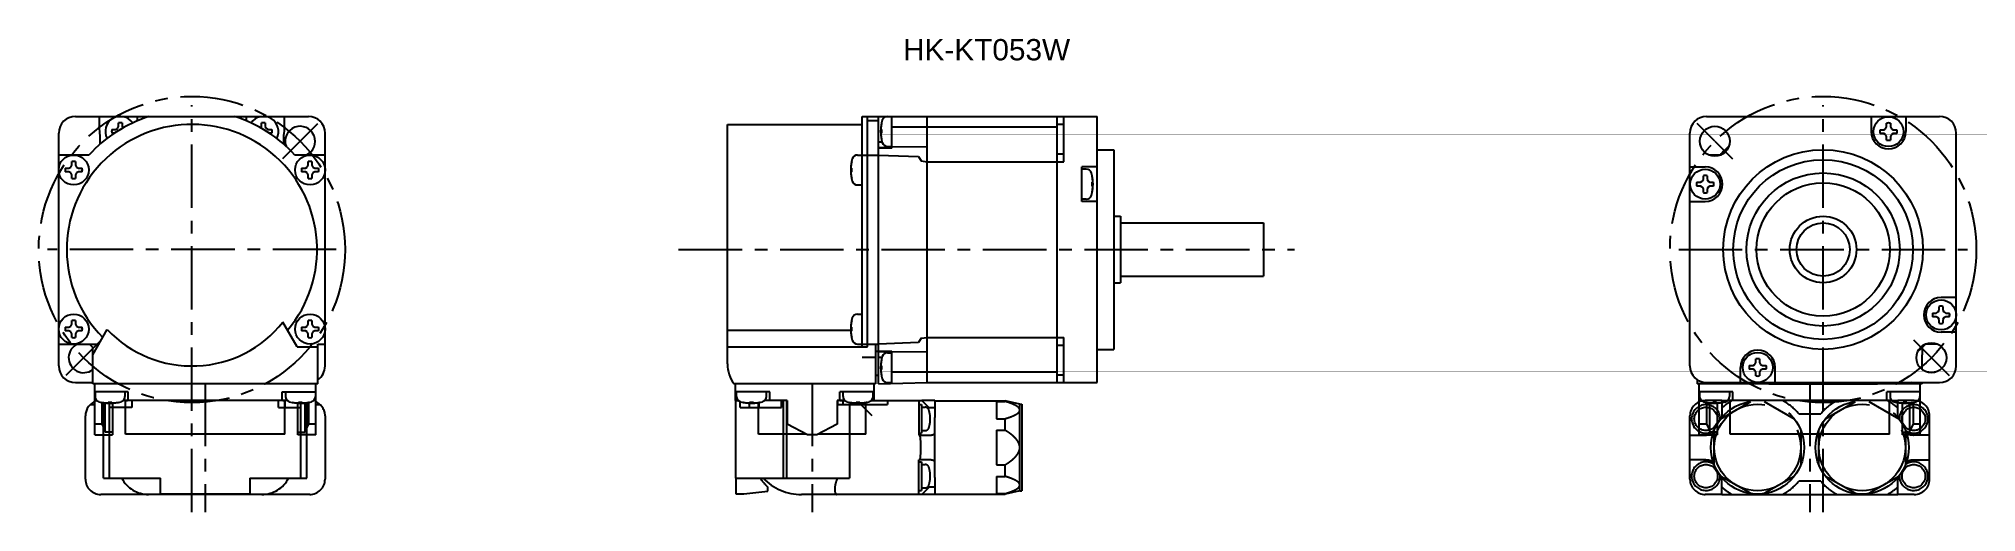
# Model space of a CAD drawing. Header units: millimetres. Extents: x 47 to 338, y 171 to 242.
import ezdxf

# ---------------------------------------------------------------- set-up
doc = ezdxf.new("R2010")
doc.units = ezdxf.units.MM
doc.linetypes.add('CENTER', pattern=[50.8, 31.75, -6.35, 6.35, -6.35])
doc.linetypes.add('PHANTOM', pattern=[63.5, 31.75, -6.35, 6.35, -6.35, 6.35, -6.35])
for name, color, linetype in [('CTR', 2, 'CENTER'), ('PHANTOM', 3, 'PHANTOM'), ('TEXT', 5, 'Continuous')]:
    doc.layers.add(name, color=color, linetype=linetype)
doc.styles.get("Standard").update_dxf_attribs({"font": 'arial.ttf'})

msp = doc.modelspace()

# ---------------------------------------------------------------- texts
at = {"layer": 'TEXT', "insert": (189.36, 240), "char_height": 3.2, "attachment_point": 5}
msp.add_mtext_dynamic_manual_height_columns('\\A1;HK-KT053W', width=39.75, gutter_width=12.5, heights=[0], dxfattribs=at)

# ---------------------------------------------------------------- linework, layer by layer
for p, q in [((52.5, 230), (87.5, 230)), ((56.07, 230), (56.07, 228.42)), ((61.85, 229.35), (61.85, 230)), ((78.15, 230), (78.15, 229.35)), ((83.93, 228.42), (83.93, 230)), ((170.65, 195.4), (170.65, 230)), ((170.65, 230), (205.95, 230)), ((171.45, 195.4), (171.45, 230)), ((173.15, 189.8), (173.15, 230)), ((175.15, 225.25), (175.15, 230)), ((180.45, 190), (180.45, 230)), ((199.95, 190), (199.95, 230)), ((200.95, 223.2), (200.95, 230)), ((205.95, 190), (205.95, 230)), ((297.5, 230), (332.5, 230)), ((322.22, 230), (322.22, 227.71)), ((327.42, 230), (327.42, 227.71)), ((50, 192.5), (50, 227.5)), ((57.98, 228.03), (58.54, 228.03)), ((58.36, 227.47), (57.98, 227.47)), ((58.54, 228.03), (58.81, 228.19)), ((58.81, 228.19), (58.97, 228.46)), ((58.97, 228.46), (58.97, 229.02)), ((59.53, 229.02), (59.53, 228.46)), ((59.53, 228.46), (59.64, 228.27)), ((80.36, 228.27), (80.47, 228.46)), ((80.47, 228.46), (80.47, 229.02)), ((81.03, 229.02), (81.03, 228.46)), ((81.03, 228.46), (81.19, 228.19)), ((81.19, 228.19), (81.46, 228.03)), ((81.46, 228.03), (82.02, 228.03)), ((82.02, 227.47), (81.64, 227.47)), ((90, 192.5), (90, 227.5)), ((150.45, 192.8), (150.45, 228.8)), ((150.45, 228.8), (170.65, 228.8)), ((173.15, 229.35), (171.45, 229.35)), ((173.5, 228.03), (173.59, 228.03)), ((173.59, 227.47), (173.5, 227.47)), ((173.59, 229.05), (173.59, 229.02)), ((173.59, 228.03), (173.59, 227.47)), ((175.15, 228.42), (199.95, 228.42)), ((199.95, 228.84), (200.95, 228.84)), ((295, 192.5), (295, 227.5)), ((323.55, 227.99), (324.11, 227.99)), ((324.11, 227.43), (323.55, 227.43)), ((324.11, 227.99), (324.38, 228.15)), ((324.38, 227.27), (324.11, 227.43)), ((324.38, 228.15), (324.54, 228.42)), ((324.54, 227), (324.38, 227.27)), ((324.54, 228.42), (324.54, 228.98)), ((324.54, 226.44), (324.54, 227)), ((325.1, 228.98), (325.1, 228.42)), ((325.1, 228.42), (325.25, 228.15)), ((325.25, 227.27), (325.1, 227)), ((325.1, 227), (325.1, 226.44)), ((325.25, 228.15), (325.53, 227.99)), ((325.53, 227.43), (325.25, 227.27)), ((325.53, 227.99), (326.09, 227.99)), ((326.09, 227.43), (325.53, 227.43)), ((335, 192.5), (335, 227.5)), ((54.53, 224.2), (50, 224.2)), ((90, 224.2), (85.47, 224.2)), ((169.96, 224.2), (173.15, 224.2)), ((173.15, 226.18), (173.66, 226.18)), ((173.15, 225.31), (175.15, 225.31)), ((175.15, 225.25), (173.15, 225.25)), ((173.15, 224.2), (179.15, 223.99)), ((173.59, 226.48), (173.59, 226.45)), ((174.46, 225.5), (175.15, 225.5)), ((180.45, 225.42), (175.15, 225.39)), ((199.95, 224.36), (200.95, 224.36)), ((205.95, 225), (208.45, 225)), ((208.45, 225), (208.45, 195)), ((299.62, 224.2), (297.84, 224.2)), ((299.63, 224.2), (299.62, 224.2)), ((300.74, 225.25), (300.66, 225.25)), ((50.98, 222.23), (51.54, 222.23)), ((51.54, 221.67), (50.98, 221.67)), ((51.54, 222.23), (51.81, 222.39)), ((51.81, 221.51), (51.54, 221.67)), ((51.81, 222.39), (51.97, 222.66)), ((51.97, 221.24), (51.81, 221.51)), ((51.97, 222.66), (51.97, 223.22)), ((51.97, 220.68), (51.97, 221.24)), ((52.53, 223.22), (52.53, 222.66)), ((52.53, 222.66), (52.69, 222.39)), ((52.69, 221.51), (52.53, 221.24)), ((52.53, 221.24), (52.53, 220.68)), ((52.69, 222.39), (52.96, 222.23)), ((52.96, 221.67), (52.69, 221.51)), ((52.96, 222.23), (53.52, 222.23)), ((53.52, 221.67), (52.96, 221.67)), ((86.48, 222.23), (87.04, 222.23)), ((87.04, 221.67), (86.48, 221.67)), ((87.04, 222.23), (87.31, 222.39)), ((87.31, 221.51), (87.04, 221.67)), ((87.31, 222.39), (87.47, 222.66)), ((87.47, 221.24), (87.31, 221.51)), ((87.47, 222.66), (87.47, 223.22)), ((87.47, 220.68), (87.47, 221.24)), ((88.03, 223.22), (88.03, 222.66)), ((88.03, 222.66), (88.19, 222.39)), ((88.19, 221.51), (88.03, 221.24)), ((88.03, 221.24), (88.03, 220.68)), ((88.19, 222.39), (88.46, 222.23)), ((88.46, 221.67), (88.19, 221.51)), ((88.46, 222.23), (89.02, 222.23)), ((89.02, 221.67), (88.46, 221.67)), ((169, 222.23), (169.09, 222.23)), ((169.09, 221.67), (169, 221.67)), ((169.09, 223.25), (169.09, 223.22)), ((169.09, 222.23), (169.09, 221.67)), ((179.15, 223.99), (179.55, 223.32)), ((179.55, 223.32), (180.45, 223.2)), ((180.45, 223.2), (200.95, 223.2)), ((203.65, 217.22), (203.65, 222.42)), ((205.95, 222.42), (203.65, 222.42)), ((204.34, 222.07), (203.65, 222.07)), ((295, 222.42), (297.29, 222.42)), ((169.09, 220.68), (169.09, 220.65)), ((169.96, 219.7), (170.65, 219.7)), ((205.21, 221.09), (205.21, 221.12)), ((205.21, 219.54), (205.21, 220.1)), ((205.21, 220.1), (205.3, 220.1)), ((205.3, 219.54), (205.21, 219.54)), ((205.21, 218.52), (205.21, 218.55)), ((296.02, 220.1), (296.58, 220.1)), ((296.58, 219.54), (296.02, 219.54)), ((296.58, 220.1), (296.85, 220.25)), ((296.85, 219.38), (296.58, 219.54)), ((296.85, 220.25), (297.01, 220.53)), ((297.01, 219.11), (296.85, 219.38)), ((297.01, 220.53), (297.01, 221.09)), ((297.01, 218.55), (297.01, 219.11)), ((297.57, 221.09), (297.57, 220.53)), ((297.57, 220.53), (297.73, 220.25)), ((297.73, 219.38), (297.57, 219.11)), ((297.57, 219.11), (297.57, 218.55)), ((297.73, 220.25), (298, 220.1)), ((298, 219.54), (297.73, 219.38)), ((298, 220.1), (298.56, 220.1)), ((298.56, 219.54), (298, 219.54)), ((204.34, 217.57), (203.65, 217.57)), ((205.95, 217.22), (203.65, 217.22)), ((295, 217.22), (297.29, 217.22)), ((208.45, 215), (209.45, 215)), ((209.45, 215), (209.45, 205)), ((209.45, 214), (230.95, 214)), ((230.95, 214), (230.95, 206)), ((208.45, 205), (209.45, 205)), ((209.45, 206), (230.95, 206)), ((332.27, 200.62), (332.43, 200.89)), ((332.43, 200.89), (332.43, 201.45)), ((335, 202.78), (332.71, 202.78)), ((332.99, 201.45), (332.99, 200.89)), ((332.99, 200.89), (333.15, 200.62)), ((50.98, 198.33), (51.54, 198.33)), ((51.54, 198.33), (51.81, 198.49)), ((51.81, 198.49), (51.97, 198.76)), ((51.97, 198.76), (51.97, 199.32)), ((52.53, 199.32), (52.53, 198.76)), ((52.53, 198.76), (52.69, 198.49)), ((52.69, 198.49), (52.96, 198.33)), ((52.96, 198.33), (53.52, 198.33)), ((55.1, 194.19), (57.29, 197.97)), ((85.82, 195.4), (83.68, 199.09)), ((86.48, 198.33), (87.04, 198.33)), ((87.04, 198.33), (87.31, 198.49)), ((87.31, 198.49), (87.47, 198.76)), ((87.47, 198.76), (87.47, 199.32)), ((88.03, 199.32), (88.03, 198.76)), ((88.03, 198.76), (88.19, 198.49)), ((88.19, 198.49), (88.46, 198.33)), ((88.46, 198.33), (89.02, 198.33)), ((150.45, 197.89), (168.96, 197.89)), ((169, 198.33), (169.09, 198.33)), ((169.09, 199.35), (169.09, 199.32)), ((169.09, 198.33), (169.09, 197.77)), ((169.96, 200.3), (170.65, 200.3)), ((331.44, 200.46), (332, 200.46)), ((332, 199.9), (331.44, 199.9)), ((332, 200.46), (332.27, 200.62)), ((332.27, 199.75), (332, 199.9)), ((332.43, 199.47), (332.27, 199.75)), ((332.43, 198.91), (332.43, 199.47)), ((333.15, 199.75), (332.99, 199.47)), ((332.99, 199.47), (332.99, 198.91)), ((333.15, 200.62), (333.42, 200.46)), ((333.42, 199.9), (333.15, 199.75)), ((333.42, 200.46), (333.98, 200.46)), ((333.98, 199.9), (333.42, 199.9)), ((50, 195.8), (56.03, 195.8)), ((51.54, 197.77), (50.98, 197.77)), ((51.81, 197.61), (51.54, 197.77)), ((51.97, 197.34), (51.81, 197.61)), ((51.97, 196.78), (51.97, 197.34)), ((52.69, 197.61), (52.53, 197.34)), ((52.53, 197.34), (52.53, 196.78)), ((52.96, 197.77), (52.69, 197.61)), ((53.52, 197.77), (52.96, 197.77)), ((55.1, 189.8), (55.1, 195.29)), ((85.82, 195.4), (88.9, 195.4)), ((87.04, 197.77), (86.48, 197.77)), ((87.31, 197.61), (87.04, 197.77)), ((87.47, 197.34), (87.31, 197.61)), ((87.47, 196.78), (87.47, 197.34)), ((88.19, 197.61), (88.03, 197.34)), ((88.03, 197.34), (88.03, 196.78)), ((88.46, 197.77), (88.19, 197.61)), ((89.02, 197.77), (88.46, 197.77)), ((88.9, 195.8), (90, 195.8)), ((88.9, 189.8), (88.9, 195.8)), ((150.45, 195.4), (171.45, 195.4)), ((169.09, 197.77), (169, 197.77)), ((169.09, 196.78), (169.09, 196.75)), ((169.96, 195.8), (173.15, 195.8)), ((172.65, 195.8), (172.65, 189.8)), ((179.15, 196.01), (173.15, 195.8)), ((179.55, 196.68), (179.15, 196.01)), ((179.55, 196.68), (180.45, 196.8)), ((180.45, 196.8), (200.95, 196.8)), ((199.95, 195.64), (200.95, 195.64)), ((200.95, 190), (200.95, 196.8)), ((205.95, 195), (208.45, 195)), ((329.9, 195.29), (329.9, 194.19)), ((330.37, 195.8), (330.38, 195.8)), ((332.16, 195.8), (330.38, 195.8)), ((335, 197.58), (332.71, 197.58)), ((172.65, 193.8), (170.65, 193.8)), ((172.65, 194.75), (175.15, 194.75)), ((173.15, 194.69), (175.15, 194.69)), ((173.15, 193.82), (173.66, 193.82)), ((173.5, 192.53), (173.59, 192.53)), ((173.59, 193.55), (173.59, 193.52)), ((173.59, 192.53), (173.59, 191.97)), ((174.46, 194.5), (175.15, 194.5)), ((175.15, 189.85), (175.15, 194.75)), ((180.45, 194.58), (175.15, 194.61)), ((302.58, 190), (302.58, 192.29)), ((303.91, 192.57), (304.47, 192.57)), ((304.47, 192.57), (304.75, 192.73)), ((304.75, 192.73), (304.9, 193)), ((304.9, 193), (304.9, 193.56)), ((305.46, 193.56), (305.46, 193)), ((305.46, 193), (305.62, 192.73)), ((305.62, 192.73), (305.89, 192.57)), ((305.89, 192.57), (306.45, 192.57)), ((307.78, 190), (307.78, 192.29)), ((329.26, 194.75), (329.34, 194.75)), ((329.9, 191.95), (329.9, 194.19)), ((52.5, 190), (55.1, 190)), ((88.9, 189.8), (55.1, 189.8)), ((55.4, 182.15), (55.4, 189.8)), ((88.6, 182.15), (88.6, 189.8)), ((155.45, 189.8), (151.45, 189.8)), ((151.65, 187.3), (151.65, 189.8)), ((172.65, 189.8), (155.45, 189.8)), ((172.45, 187.3), (172.45, 189.8)), ((172.65, 191.1), (173.15, 191.1)), ((173.15, 189.8), (180.45, 190)), ((173.59, 191.97), (173.5, 191.97)), ((173.59, 190.98), (173.59, 190.95)), ((174.46, 190), (175.15, 190)), ((199.95, 191.58), (175.15, 191.58)), ((180.45, 190), (205.95, 190)), ((199.95, 191.16), (200.95, 191.16)), ((296.1, 190.43), (296.1, 189.8)), ((306.85, 189.8), (296.1, 189.8)), ((296.4, 182.15), (296.4, 189.8)), ((297.5, 190), (332.5, 190)), ((301.07, 189.85), (301.07, 190)), ((301.07, 189.85), (301.8, 190)), ((301.07, 189.85), (306.85, 189.85)), ((304.47, 192.01), (303.91, 192.01)), ((304.75, 191.85), (304.47, 192.01)), ((304.9, 191.58), (304.75, 191.85)), ((304.9, 191.02), (304.9, 191.58)), ((305.62, 191.85), (305.46, 191.58)), ((305.46, 191.58), (305.46, 191.02)), ((305.89, 192.01), (305.62, 191.85)), ((306.45, 192.01), (305.89, 192.01)), ((306.85, 189.8), (306.85, 189.85)), ((306.85, 189.8), (323.15, 189.8)), ((323.15, 189.85), (328.93, 189.85)), ((323.15, 189.8), (323.15, 189.85)), ((329.9, 189.8), (323.15, 189.8)), ((328.93, 189.85), (328.2, 190)), ((328.93, 190), (328.93, 189.85)), ((329.6, 182.15), (329.6, 189.8)), ((329.9, 189.8), (329.9, 190)), ((60.45, 188.6), (55.4, 188.6)), ((55.4, 187.3), (55.73, 187.3)), ((55.45, 188.6), (55.45, 187.91)), ((56.4, 187.04), (56.43, 187.04)), ((56.49, 187.03), (56.49, 183.76)), ((57, 182.55), (57, 186.95)), ((57.42, 187.04), (57.98, 187.04)), ((57.42, 186.95), (57.42, 187.04)), ((57.98, 187.04), (57.98, 186.95)), ((58.1, 186.92), (58.1, 182.15)), ((58.97, 187.04), (59, 187.04)), ((84.33, 187.3), (59.67, 187.3)), ((59.95, 188.6), (59.95, 187.91)), ((60.05, 182.25), (60.05, 187.3)), ((60.45, 187.3), (60.45, 188.6)), ((83.55, 188.6), (88.6, 188.6)), ((83.55, 187.3), (83.55, 188.6)), ((83.95, 182.25), (83.95, 187.3)), ((84.05, 188.6), (84.05, 187.91)), ((85, 187.04), (85.03, 187.04)), ((85.9, 182.15), (85.9, 186.92)), ((86.02, 187.04), (86.58, 187.04)), ((86.02, 186.95), (86.02, 187.04)), ((86.58, 187.04), (86.58, 186.95)), ((87, 182.55), (87, 186.95)), ((87.51, 187.03), (87.51, 183.76)), ((87.57, 187.04), (87.6, 187.04)), ((88.6, 187.3), (88.27, 187.3)), ((88.55, 188.6), (88.55, 187.91)), ((156.8, 188.6), (151.65, 188.6)), ((151.65, 187.3), (152.08, 187.3)), ((151.8, 187.91), (151.8, 188.6)), ((152.75, 187.04), (152.78, 187.04)), ((153.77, 186.95), (153.77, 187.04)), ((153.77, 187.04), (154.33, 187.04)), ((154.33, 187.04), (154.33, 186.95)), ((155.1, 182.25), (155.1, 187)), ((155.32, 187.04), (155.35, 187.04)), ((159.4, 187.3), (156.02, 187.3)), ((156.3, 187.91), (156.3, 188.6)), ((156.8, 187.3), (156.8, 188.6)), ((159.4, 187.3), (159.4, 183.76)), ((166.9, 187.3), (166.9, 183.76)), ((168.08, 187.3), (166.9, 187.3)), ((167.3, 187.3), (167.3, 188.6)), ((172.45, 188.6), (167.3, 188.6)), ((167.8, 187.91), (167.8, 188.6)), ((168.75, 187.04), (168.78, 187.04)), ((169.77, 186.95), (169.77, 187.04)), ((169.77, 187.04), (170.33, 187.04)), ((170.33, 187.04), (170.33, 186.95)), ((171.2, 182.25), (171.2, 187.01)), ((171.32, 187.04), (171.35, 187.04)), ((172.45, 187.3), (172.02, 187.3)), ((172.3, 187.91), (172.3, 188.6)), ((301.45, 188.6), (296.4, 188.6)), ((296.4, 187.3), (296.73, 187.3)), ((296.45, 188.6), (296.45, 187.91)), ((297.4, 187.04), (297.43, 187.04)), ((297.49, 187.03), (297.49, 183.76)), ((298, 182.55), (298, 186.95)), ((298.42, 186.95), (298.42, 187.04)), ((298.42, 187.04), (298.98, 187.04)), ((298.98, 187.04), (298.98, 186.95)), ((299.1, 186.92), (299.1, 182.15)), ((299.97, 187.04), (300, 187.04)), ((325.33, 187.3), (300.67, 187.3)), ((300.95, 188.6), (300.95, 187.91)), ((301.05, 182.25), (301.05, 187.3)), ((301.45, 187.3), (301.45, 188.6)), ((329.6, 188.6), (324.55, 188.6)), ((324.55, 187.3), (324.55, 188.6)), ((324.95, 182.25), (324.95, 187.3)), ((325.05, 188.6), (325.05, 187.91)), ((326, 187.04), (326.03, 187.04)), ((326.9, 182.15), (326.9, 186.92)), ((327.02, 187.04), (327.58, 187.04)), ((327.02, 186.95), (327.02, 187.04)), ((327.58, 187.04), (327.58, 186.95)), ((328, 182.55), (328, 186.95)), ((328.51, 187.03), (328.51, 183.76)), ((328.57, 187.04), (328.6, 187.04)), ((329.6, 187.3), (329.27, 187.3)), ((329.55, 188.6), (329.55, 187.91)), ((56.49, 183.76), (55.4, 183.76)), ((56.49, 183.76), (57, 182.81)), ((87.51, 183.76), (87, 182.81)), ((88.6, 183.76), (87.51, 183.76)), ((162.46, 182.15), (159.4, 183.76)), ((166.9, 183.76), (163.84, 182.15)), ((297.49, 183.76), (296.4, 183.76)), ((297.49, 183.76), (298, 182.81)), ((328.51, 183.76), (328, 182.81)), ((329.6, 183.76), (328.51, 183.76)), ((55.4, 182.15), (58.1, 182.15)), ((58.1, 182.55), (57, 182.55)), ((83.95, 182.25), (60.05, 182.25)), ((85.9, 182.55), (87, 182.55)), ((88.6, 182.15), (85.9, 182.15)), ((162.27, 182.25), (155.1, 182.25)), ((163.84, 182.15), (162.46, 182.15)), ((171.2, 182.25), (164.03, 182.25)), ((296.4, 182.15), (299.1, 182.15)), ((299.1, 182.55), (298, 182.55)), ((324.95, 182.25), (301.05, 182.25)), ((326.9, 182.55), (328, 182.55)), ((329.6, 182.15), (326.9, 182.15))]:
    msp.add_line(p, q)
for centre, radius in [((324.82, 227.71), 2.25), ((298.74, 226.26), 2.25), ((52.25, 221.95), 2.25), ((87.75, 221.95), 2.25), ((315, 210), 15), ((297.29, 219.82), 2.25), ((315, 210), 13.5), ((315, 210), 11.5), ((315, 210), 10), ((315, 210), 5), ((315, 210), 4), ((332.71, 200.18), 2.25), ((52.25, 198.05), 2.25), ((87.75, 198.05), 2.25), ((331.26, 193.74), 2.25), ((305.18, 192.29), 2.25)]:
    msp.add_circle(centre, radius)
for centre, radius, start, end in [((52.5, 227.5), 2.5, 90, 180), ((70, 210), 21, 107.7528, 137.4533), ((59.25, 227.75), 2.25, 34.3422, 208.0607), ((70, 210), 21, 42.5467, 72.2472), ((80.75, 227.75), 2.25, 331.9393, 145.6578), ((87.5, 227.5), 2.5, 0, 90), ((174.46, 229.2), 0.8, 90, 163.8086), ((297.5, 227.5), 2.5, 90, 180), ((332.5, 227.5), 2.5, 0, 90), ((70, 210), 18.8, 319.8929, 224.5858), ((44.02, 226.4), 12.22, 357.4097, 9.5163), ((59.25, 227.75), 1.3, 167.5619, 192.4381), ((59.25, 227.75), 1.3, 77.5619, 102.4381), ((80.75, 227.75), 1.3, 77.5619, 102.4381), ((80.75, 227.75), 1.3, 347.5619, 12.4381), ((95.98, 226.4), 12.22, 170.4837, 182.5903), ((86.26, 226.26), 2.25, 293.4092, 199.4816), ((179.45, 227.75), 6, 163.8086, 196.1914), ((179.45, 227.75), 5.99, 167.7714, 173.1989), ((179.45, 227.75), 5.99, 186.8011, 192.2286), ((324.82, 227.71), 2.6, 180, 0), ((324.82, 227.71), 1.3, 167.5619, 192.4381), ((324.82, 227.71), 1.3, 77.5619, 102.4381), ((324.82, 227.71), 1.3, 347.5619, 12.4381), ((169.96, 223.4), 0.8, 90, 163.8086), ((174.46, 226.3), 0.8, 196.1914, 270), ((315, 210), 21, 132.3626, 137.4533), ((315, 210), 20.93, 133.2438, 137.2898), ((324.82, 227.71), 1.3, 257.5619, 282.4381), ((52.25, 221.95), 1.3, 167.5619, 192.4381), ((52.25, 221.95), 1.3, 77.5619, 102.4381), ((52.25, 221.95), 1.3, 347.5619, 12.4381), ((87.75, 221.95), 1.3, 167.5619, 192.4381), ((87.75, 221.95), 1.3, 77.5619, 102.4381), ((87.75, 221.95), 1.3, 347.5619, 12.4381), ((174.95, 221.95), 6, 163.8086, 196.1914), ((174.95, 221.95), 5.99, 167.7714, 173.1989), ((174.95, 221.95), 5.99, 186.8011, 192.2286), ((204.34, 221.27), 0.8, 16.1914, 90), ((199.35, 219.82), 6, 343.8086, 16.1914), ((297.29, 219.82), 2.6, 270, 90), ((52.25, 221.95), 1.3, 257.5619, 282.4381), ((87.75, 221.95), 1.3, 257.5619, 282.4381), ((169.96, 220.5), 0.8, 196.1914, 270), ((199.35, 219.82), 5.99, 6.8011, 12.2286), ((199.35, 219.82), 5.99, 347.7714, 353.1989), ((297.29, 219.82), 1.3, 167.5619, 192.4381), ((297.29, 219.82), 1.3, 77.5619, 102.4381), ((297.29, 219.82), 1.3, 257.5619, 282.4381), ((297.29, 219.82), 1.3, 347.5619, 12.4381), ((204.34, 218.37), 0.8, 270, 343.8086), ((332.71, 200.18), 2.6, 90, 270), ((332.71, 200.18), 1.3, 77.5619, 102.4381), ((52.25, 198.05), 1.3, 167.5619, 192.4381), ((52.25, 198.05), 1.3, 77.5619, 102.4381), ((52.25, 198.05), 1.3, 347.5619, 12.4381), ((70, 210), 17.5, 223.4089, 321.4408), ((87.75, 198.05), 1.3, 167.5619, 192.4381), ((87.75, 198.05), 1.3, 77.5619, 102.4381), ((87.75, 198.05), 1.3, 347.5619, 12.4381), ((174.95, 198.05), 6, 163.8086, 196.1914), ((174.95, 198.05), 5.99, 167.7714, 173.1989), ((169.96, 199.5), 0.8, 90, 163.8086), ((332.71, 200.18), 1.3, 167.5619, 192.4381), ((332.71, 200.18), 1.3, 257.5619, 282.4381), ((332.71, 200.18), 1.3, 347.5619, 12.4381), ((53.74, 193.74), 2.25, 113.4092, 307.348), ((52.25, 198.05), 1.3, 257.5619, 282.4381), ((70, 210), 20.93, 222.7102, 224.6244), ((87.75, 198.05), 1.3, 257.5619, 282.4381), ((174.95, 198.05), 5.99, 186.8011, 192.2286), ((169.96, 196.6), 0.8, 196.1914, 270), ((315, 210), 20.93, 313.2438, 317.2898), ((52.5, 192.5), 2.5, 180, 270), ((87.5, 192.5), 2.5, 304.0966, 0), ((155.45, 192.8), 5, 180, 216.8699), ((179.45, 192.25), 6, 163.8086, 196.1914), ((179.45, 192.25), 5.99, 167.7714, 173.1989), ((174.46, 193.7), 0.8, 90, 163.8086), ((297.5, 192.5), 2.5, 180, 270), ((305.18, 192.29), 2.6, 0, 180), ((305.18, 192.29), 1.3, 167.5619, 192.4381), ((305.18, 192.29), 1.3, 77.5619, 102.4381), ((305.18, 192.29), 1.3, 347.5619, 12.4381), ((332.5, 192.5), 2.5, 270, 0), ((179.45, 192.25), 5.99, 186.8011, 192.2286), ((174.46, 190.8), 0.8, 196.1914, 270), ((305.18, 192.29), 1.3, 257.5619, 282.4381), ((56.25, 187.91), 0.8, 180, 253.8086), ((57.7, 192.9), 6, 253.8086, 286.1914), ((57.7, 192.9), 5.99, 257.7714, 263.1989), ((57.7, 192.9), 5.99, 276.8011, 282.2286), ((59.15, 187.91), 0.8, 286.1914, 0), ((84.85, 187.91), 0.8, 180, 253.8086), ((86.3, 192.9), 6, 253.8086, 286.1914), ((86.3, 192.9), 5.99, 257.7714, 263.1989), ((86.3, 192.9), 5.99, 276.8011, 282.2286), ((87.75, 187.91), 0.8, 286.1914, 0), ((152.6, 187.91), 0.8, 180, 253.8086), ((154.05, 192.9), 6, 253.8086, 286.1914), ((154.05, 192.9), 5.99, 257.7714, 263.1989), ((154.05, 192.9), 5.99, 276.8011, 282.2286), ((155.5, 187.91), 0.8, 286.1914, 0), ((168.6, 187.91), 0.8, 180, 253.8086), ((170.05, 192.9), 6, 253.8086, 286.1914), ((170.05, 192.9), 5.99, 257.7714, 263.1989), ((170.05, 192.9), 5.99, 276.8011, 282.2286), ((171.5, 187.91), 0.8, 286.1914, 0), ((297.25, 187.91), 0.8, 180, 253.8086), ((298.7, 192.9), 6, 253.8086, 286.1914), ((298.7, 192.9), 5.99, 257.7714, 263.1989), ((298.7, 192.9), 5.99, 276.8011, 282.2286), ((300.15, 187.91), 0.8, 286.1914, 0), ((325.85, 187.91), 0.8, 180, 253.8086), ((327.3, 192.9), 6, 253.8086, 286.1914), ((327.3, 192.9), 5.99, 257.7714, 263.1989), ((327.3, 192.9), 5.99, 276.8011, 282.2286), ((328.75, 187.91), 0.8, 286.1914, 0)]:
    msp.add_arc(centre, radius, start, end)
for points, knots in [([(173.5, 228.46), (173.5, 228.46), (173.5, 228.45), (173.5, 228.44), (173.5, 228.43), (173.5, 228.43), (173.5, 228.43), (173.5, 228.42), (173.5, 228.42), (173.49, 228.42), (173.49, 228.41), (173.49, 228.4), (173.49, 228.39), (173.49, 228.38), (173.49, 228.37), (173.49, 228.37), (173.49, 228.37), (173.49, 228.36), (173.49, 228.36), (173.49, 228.35), (173.49, 228.35), (173.49, 228.34), (173.49, 228.34), (173.49, 228.34), (173.49, 228.33), (173.49, 228.33), (173.49, 228.33), (173.49, 228.32), (173.49, 228.31), (173.49, 228.3), (173.49, 228.29), (173.49, 228.29), (173.49, 228.28), (173.49, 228.28), (173.49, 228.28), (173.49, 228.27), (173.49, 228.27), (173.48, 228.26), (173.48, 228.25), (173.48, 228.25), (173.48, 228.25), (173.48, 228.24), (173.48, 228.24), (173.48, 228.23), (173.48, 228.23), (173.48, 228.22), (173.48, 228.2), (173.48, 228.19), (173.48, 228.19)], [0, 0, 0, 0, 0.0625, 0.09375, 0.125, 0.140625, 0.15625, 0.164062, 0.171875, 0.1875, 0.21875, 0.25, 0.28125, 0.3125, 0.328125, 0.335938, 0.34375, 0.359375, 0.375, 0.40625, 0.4375, 0.46875, 0.484375, 0.492188, 0.5, 0.507812, 0.515625, 0.53125, 0.5625, 0.59375, 0.625, 0.640625, 0.65625, 0.664062, 0.671875, 0.6875, 0.71875, 0.75, 0.78125, 0.8125, 0.828125, 0.835938, 0.84375, 0.859375, 0.875, 0.90625, 0.9375, 1, 1, 1, 1]), ([(173.48, 228.19), (173.48, 228.18), (173.48, 228.18), (173.48, 228.17), (173.48, 228.17), (173.48, 228.17), (173.48, 228.16), (173.48, 228.16), (173.48, 228.15), (173.48, 228.14), (173.49, 228.14), (173.49, 228.14), (173.49, 228.13), (173.49, 228.13), (173.49, 228.13), (173.49, 228.12), (173.49, 228.12), (173.49, 228.12), (173.49, 228.11), (173.49, 228.11), (173.49, 228.11), (173.49, 228.1), (173.49, 228.1), (173.49, 228.09), (173.49, 228.09), (173.49, 228.08), (173.49, 228.08), (173.49, 228.08), (173.49, 228.07), (173.49, 228.07), (173.49, 228.07), (173.49, 228.06), (173.49, 228.06), (173.49, 228.06), (173.5, 228.05), (173.5, 228.04), (173.5, 228.03), (173.5, 228.03)], [0, 0, 0, 0, 0.0625, 0.125, 0.15625, 0.171875, 0.1875, 0.21875, 0.25, 0.28125, 0.3125, 0.328125, 0.34375, 0.375, 0.40625, 0.4375, 0.46875, 0.484375, 0.5, 0.515625, 0.53125, 0.5625, 0.59375, 0.625, 0.65625, 0.671875, 0.6875, 0.71875, 0.75, 0.78125, 0.8125, 0.828125, 0.84375, 0.859375, 0.875, 0.9375, 1, 1, 1, 1]), ([(173.5, 227.47), (173.5, 227.47), (173.5, 227.46), (173.5, 227.46), (173.5, 227.45), (173.5, 227.45), (173.49, 227.44), (173.49, 227.44), (173.49, 227.43), (173.49, 227.43), (173.49, 227.42), (173.49, 227.42), (173.49, 227.42), (173.49, 227.41), (173.49, 227.41), (173.49, 227.41), (173.49, 227.4), (173.49, 227.4), (173.49, 227.4), (173.49, 227.39), (173.49, 227.39), (173.49, 227.39), (173.49, 227.38), (173.49, 227.37), (173.49, 227.37), (173.49, 227.37), (173.49, 227.36), (173.49, 227.36), (173.48, 227.36), (173.48, 227.35), (173.48, 227.35), (173.48, 227.35), (173.48, 227.34), (173.48, 227.34), (173.48, 227.33), (173.48, 227.33), (173.48, 227.32), (173.48, 227.31)], [0, 0, 0, 0, 0.0625, 0.125, 0.15625, 0.171875, 0.1875, 0.21875, 0.25, 0.28125, 0.3125, 0.328125, 0.34375, 0.375, 0.40625, 0.4375, 0.46875, 0.484375, 0.5, 0.515625, 0.53125, 0.5625, 0.59375, 0.625, 0.65625, 0.671875, 0.6875, 0.71875, 0.75, 0.78125, 0.8125, 0.828125, 0.84375, 0.859375, 0.875, 0.9375, 1, 1, 1, 1]), ([(173.48, 227.31), (173.48, 227.31), (173.48, 227.3), (173.48, 227.29), (173.48, 227.29), (173.48, 227.28), (173.48, 227.28), (173.48, 227.28), (173.48, 227.27), (173.48, 227.27), (173.48, 227.26), (173.48, 227.25), (173.48, 227.24), (173.49, 227.23), (173.49, 227.23), (173.49, 227.22), (173.49, 227.22), (173.49, 227.22), (173.49, 227.21), (173.49, 227.21), (173.49, 227.2), (173.49, 227.19), (173.49, 227.19), (173.49, 227.19), (173.49, 227.19), (173.49, 227.18), (173.49, 227.18), (173.49, 227.17), (173.49, 227.17), (173.49, 227.16), (173.49, 227.15), (173.49, 227.14), (173.49, 227.14), (173.49, 227.13), (173.49, 227.13), (173.49, 227.13), (173.49, 227.12), (173.49, 227.11), (173.49, 227.11), (173.49, 227.1), (173.49, 227.1), (173.49, 227.1), (173.49, 227.09), (173.49, 227.09), (173.5, 227.08), (173.5, 227.07), (173.5, 227.06), (173.5, 227.05), (173.5, 227.04)], [0, 0, 0, 0, 0.0625, 0.09375, 0.125, 0.140625, 0.15625, 0.164062, 0.171875, 0.1875, 0.21875, 0.25, 0.28125, 0.3125, 0.328125, 0.335938, 0.34375, 0.359375, 0.375, 0.40625, 0.4375, 0.46875, 0.484375, 0.492188, 0.5, 0.507812, 0.515625, 0.53125, 0.5625, 0.59375, 0.625, 0.640625, 0.65625, 0.664062, 0.671875, 0.6875, 0.71875, 0.75, 0.78125, 0.8125, 0.828125, 0.835938, 0.84375, 0.859375, 0.875, 0.90625, 0.9375, 1, 1, 1, 1]), ([(169, 222.66), (169, 222.66), (169, 222.65), (169, 222.64), (169, 222.63), (169, 222.63), (169, 222.63), (169, 222.62), (169, 222.62), (168.99, 222.62), (168.99, 222.61), (168.99, 222.6), (168.99, 222.59), (168.99, 222.58), (168.99, 222.57), (168.99, 222.57), (168.99, 222.57), (168.99, 222.56), (168.99, 222.56), (168.99, 222.55), (168.99, 222.55), (168.99, 222.54), (168.99, 222.54), (168.99, 222.54), (168.99, 222.53), (168.99, 222.53), (168.99, 222.53), (168.99, 222.52), (168.99, 222.51), (168.99, 222.5), (168.99, 222.49), (168.99, 222.49), (168.99, 222.48), (168.99, 222.48), (168.99, 222.48), (168.99, 222.47), (168.99, 222.47), (168.98, 222.46), (168.98, 222.45), (168.98, 222.45), (168.98, 222.45), (168.98, 222.44), (168.98, 222.44), (168.98, 222.43), (168.98, 222.43), (168.98, 222.42), (168.98, 222.4), (168.98, 222.39), (168.98, 222.39)], [0, 0, 0, 0, 0.0625, 0.09375, 0.125, 0.140625, 0.15625, 0.164062, 0.171875, 0.1875, 0.21875, 0.25, 0.28125, 0.3125, 0.328125, 0.335938, 0.34375, 0.359375, 0.375, 0.40625, 0.4375, 0.46875, 0.484375, 0.492188, 0.5, 0.507812, 0.515625, 0.53125, 0.5625, 0.59375, 0.625, 0.640625, 0.65625, 0.664062, 0.671875, 0.6875, 0.71875, 0.75, 0.78125, 0.8125, 0.828125, 0.835938, 0.84375, 0.859375, 0.875, 0.90625, 0.9375, 1, 1, 1, 1]), ([(168.98, 222.39), (168.98, 222.38), (168.98, 222.38), (168.98, 222.37), (168.98, 222.37), (168.98, 222.37), (168.98, 222.36), (168.98, 222.36), (168.98, 222.35), (168.98, 222.34), (168.99, 222.34), (168.99, 222.34), (168.99, 222.33), (168.99, 222.33), (168.99, 222.33), (168.99, 222.32), (168.99, 222.32), (168.99, 222.32), (168.99, 222.31), (168.99, 222.31), (168.99, 222.31), (168.99, 222.3), (168.99, 222.3), (168.99, 222.29), (168.99, 222.29), (168.99, 222.28), (168.99, 222.28), (168.99, 222.28), (168.99, 222.27), (168.99, 222.27), (168.99, 222.27), (168.99, 222.26), (168.99, 222.26), (168.99, 222.26), (169, 222.25), (169, 222.24), (169, 222.23), (169, 222.23)], [0, 0, 0, 0, 0.0625, 0.125, 0.15625, 0.171875, 0.1875, 0.21875, 0.25, 0.28125, 0.3125, 0.328125, 0.34375, 0.375, 0.40625, 0.4375, 0.46875, 0.484375, 0.5, 0.515625, 0.53125, 0.5625, 0.59375, 0.625, 0.65625, 0.671875, 0.6875, 0.71875, 0.75, 0.78125, 0.8125, 0.828125, 0.84375, 0.859375, 0.875, 0.9375, 1, 1, 1, 1]), ([(169, 221.67), (169, 221.67), (169, 221.66), (169, 221.66), (169, 221.65), (169, 221.65), (168.99, 221.64), (168.99, 221.64), (168.99, 221.63), (168.99, 221.63), (168.99, 221.62), (168.99, 221.62), (168.99, 221.62), (168.99, 221.61), (168.99, 221.61), (168.99, 221.61), (168.99, 221.6), (168.99, 221.6), (168.99, 221.6), (168.99, 221.59), (168.99, 221.59), (168.99, 221.59), (168.99, 221.58), (168.99, 221.57), (168.99, 221.57), (168.99, 221.57), (168.99, 221.56), (168.99, 221.56), (168.98, 221.56), (168.98, 221.55), (168.98, 221.55), (168.98, 221.55), (168.98, 221.54), (168.98, 221.54), (168.98, 221.53), (168.98, 221.53), (168.98, 221.52), (168.98, 221.51)], [0, 0, 0, 0, 0.0625, 0.125, 0.15625, 0.171875, 0.1875, 0.21875, 0.25, 0.28125, 0.3125, 0.328125, 0.34375, 0.375, 0.40625, 0.4375, 0.46875, 0.484375, 0.5, 0.515625, 0.53125, 0.5625, 0.59375, 0.625, 0.65625, 0.671875, 0.6875, 0.71875, 0.75, 0.78125, 0.8125, 0.828125, 0.84375, 0.859375, 0.875, 0.9375, 1, 1, 1, 1]), ([(168.98, 221.51), (168.98, 221.51), (168.98, 221.5), (168.98, 221.49), (168.98, 221.49), (168.98, 221.48), (168.98, 221.48), (168.98, 221.48), (168.98, 221.47), (168.98, 221.47), (168.98, 221.46), (168.98, 221.45), (168.98, 221.44), (168.99, 221.43), (168.99, 221.43), (168.99, 221.42), (168.99, 221.42), (168.99, 221.42), (168.99, 221.41), (168.99, 221.41), (168.99, 221.4), (168.99, 221.39), (168.99, 221.39), (168.99, 221.39), (168.99, 221.39), (168.99, 221.38), (168.99, 221.38), (168.99, 221.37), (168.99, 221.37), (168.99, 221.36), (168.99, 221.35), (168.99, 221.34), (168.99, 221.34), (168.99, 221.33), (168.99, 221.33), (168.99, 221.33), (168.99, 221.32), (168.99, 221.31), (168.99, 221.31), (168.99, 221.3), (168.99, 221.3), (168.99, 221.3), (168.99, 221.29), (168.99, 221.29), (169, 221.28), (169, 221.27), (169, 221.26), (169, 221.25), (169, 221.24)], [0, 0, 0, 0, 0.0625, 0.09375, 0.125, 0.140625, 0.15625, 0.164062, 0.171875, 0.1875, 0.21875, 0.25, 0.28125, 0.3125, 0.328125, 0.335938, 0.34375, 0.359375, 0.375, 0.40625, 0.4375, 0.46875, 0.484375, 0.492188, 0.5, 0.507812, 0.515625, 0.53125, 0.5625, 0.59375, 0.625, 0.640625, 0.65625, 0.664062, 0.671875, 0.6875, 0.71875, 0.75, 0.78125, 0.8125, 0.828125, 0.835938, 0.84375, 0.859375, 0.875, 0.90625, 0.9375, 1, 1, 1, 1]), ([(205.32, 220.25), (205.32, 220.26), (205.32, 220.27), (205.32, 220.27), (205.32, 220.28), (205.32, 220.28), (205.32, 220.29), (205.32, 220.29), (205.32, 220.29), (205.32, 220.3), (205.32, 220.31), (205.32, 220.32), (205.32, 220.33), (205.31, 220.34), (205.31, 220.34), (205.31, 220.35), (205.31, 220.35), (205.31, 220.35), (205.31, 220.35), (205.31, 220.36), (205.31, 220.37), (205.31, 220.37), (205.31, 220.38), (205.31, 220.38), (205.31, 220.38), (205.31, 220.38), (205.31, 220.39), (205.31, 220.39), (205.31, 220.4), (205.31, 220.41), (205.31, 220.42), (205.31, 220.43), (205.31, 220.43), (205.31, 220.43), (205.31, 220.44), (205.31, 220.44), (205.31, 220.45), (205.31, 220.45), (205.31, 220.46), (205.31, 220.47), (205.31, 220.47), (205.31, 220.47), (205.31, 220.48), (205.31, 220.48), (205.3, 220.49), (205.3, 220.5), (205.3, 220.51), (205.3, 220.52), (205.3, 220.53)], [0, 0, 0, 0, 0.0625, 0.09375, 0.125, 0.140625, 0.15625, 0.164062, 0.171875, 0.1875, 0.21875, 0.25, 0.28125, 0.3125, 0.328125, 0.335938, 0.34375, 0.359375, 0.375, 0.40625, 0.4375, 0.46875, 0.484375, 0.492188, 0.5, 0.507812, 0.515625, 0.53125, 0.5625, 0.59375, 0.625, 0.640625, 0.65625, 0.664062, 0.671875, 0.6875, 0.71875, 0.75, 0.78125, 0.8125, 0.828125, 0.835938, 0.84375, 0.859375, 0.875, 0.90625, 0.9375, 1, 1, 1, 1]), ([(205.3, 220.1), (205.3, 220.1), (205.3, 220.11), (205.3, 220.11), (205.3, 220.12), (205.3, 220.12), (205.31, 220.12), (205.31, 220.13), (205.31, 220.13), (205.31, 220.14), (205.31, 220.14), (205.31, 220.15), (205.31, 220.15), (205.31, 220.15), (205.31, 220.16), (205.31, 220.16), (205.31, 220.17), (205.31, 220.17), (205.31, 220.17), (205.31, 220.17), (205.31, 220.18), (205.31, 220.18), (205.31, 220.19), (205.31, 220.19), (205.31, 220.2), (205.31, 220.2), (205.31, 220.2), (205.31, 220.21), (205.32, 220.21), (205.32, 220.22), (205.32, 220.22), (205.32, 220.22), (205.32, 220.22), (205.32, 220.23), (205.32, 220.23), (205.32, 220.24), (205.32, 220.25), (205.32, 220.25)], [0, 0, 0, 0, 0.0625, 0.125, 0.15625, 0.171875, 0.1875, 0.21875, 0.25, 0.28125, 0.3125, 0.328125, 0.34375, 0.375, 0.40625, 0.4375, 0.46875, 0.484375, 0.5, 0.515625, 0.53125, 0.5625, 0.59375, 0.625, 0.65625, 0.671875, 0.6875, 0.71875, 0.75, 0.78125, 0.8125, 0.828125, 0.84375, 0.859375, 0.875, 0.9375, 1, 1, 1, 1]), ([(205.32, 219.38), (205.32, 219.38), (205.32, 219.39), (205.32, 219.39), (205.32, 219.4), (205.32, 219.4), (205.32, 219.41), (205.32, 219.41), (205.32, 219.42), (205.32, 219.42), (205.31, 219.43), (205.31, 219.43), (205.31, 219.43), (205.31, 219.44), (205.31, 219.44), (205.31, 219.45), (205.31, 219.45), (205.31, 219.45), (205.31, 219.45), (205.31, 219.46), (205.31, 219.46), (205.31, 219.46), (205.31, 219.47), (205.31, 219.48), (205.31, 219.48), (205.31, 219.49), (205.31, 219.49), (205.31, 219.49), (205.31, 219.49), (205.31, 219.5), (205.31, 219.5), (205.31, 219.5), (205.31, 219.51), (205.31, 219.51), (205.3, 219.52), (205.3, 219.53), (205.3, 219.53), (205.3, 219.54)], [0, 0, 0, 0, 0.0625, 0.125, 0.15625, 0.171875, 0.1875, 0.21875, 0.25, 0.28125, 0.3125, 0.328125, 0.34375, 0.375, 0.40625, 0.4375, 0.46875, 0.484375, 0.5, 0.515625, 0.53125, 0.5625, 0.59375, 0.625, 0.65625, 0.671875, 0.6875, 0.71875, 0.75, 0.78125, 0.8125, 0.828125, 0.84375, 0.859375, 0.875, 0.9375, 1, 1, 1, 1]), ([(205.3, 219.11), (205.3, 219.11), (205.3, 219.12), (205.3, 219.13), (205.3, 219.13), (205.3, 219.14), (205.3, 219.14), (205.3, 219.14), (205.3, 219.15), (205.31, 219.15), (205.31, 219.16), (205.31, 219.17), (205.31, 219.18), (205.31, 219.19), (205.31, 219.2), (205.31, 219.2), (205.31, 219.2), (205.31, 219.2), (205.31, 219.21), (205.31, 219.21), (205.31, 219.22), (205.31, 219.23), (205.31, 219.23), (205.31, 219.23), (205.31, 219.23), (205.31, 219.24), (205.31, 219.24), (205.31, 219.25), (205.31, 219.25), (205.31, 219.26), (205.31, 219.27), (205.31, 219.28), (205.31, 219.28), (205.31, 219.29), (205.31, 219.29), (205.31, 219.29), (205.31, 219.3), (205.32, 219.31), (205.32, 219.31), (205.32, 219.32), (205.32, 219.32), (205.32, 219.32), (205.32, 219.33), (205.32, 219.33), (205.32, 219.34), (205.32, 219.35), (205.32, 219.36), (205.32, 219.37), (205.32, 219.38)], [0, 0, 0, 0, 0.0625, 0.09375, 0.125, 0.140625, 0.15625, 0.164062, 0.171875, 0.1875, 0.21875, 0.25, 0.28125, 0.3125, 0.328125, 0.335938, 0.34375, 0.359375, 0.375, 0.40625, 0.4375, 0.46875, 0.484375, 0.492188, 0.5, 0.507812, 0.515625, 0.53125, 0.5625, 0.59375, 0.625, 0.640625, 0.65625, 0.664062, 0.671875, 0.6875, 0.71875, 0.75, 0.78125, 0.8125, 0.828125, 0.835938, 0.84375, 0.859375, 0.875, 0.90625, 0.9375, 1, 1, 1, 1]), ([(169, 198.76), (169, 198.76), (169, 198.75), (169, 198.74), (169, 198.73), (169, 198.73), (169, 198.73), (169, 198.72), (169, 198.72), (168.99, 198.72), (168.99, 198.71), (168.99, 198.7), (168.99, 198.69), (168.99, 198.68), (168.99, 198.67), (168.99, 198.67), (168.99, 198.67), (168.99, 198.66), (168.99, 198.66), (168.99, 198.65), (168.99, 198.65), (168.99, 198.64), (168.99, 198.64), (168.99, 198.64), (168.99, 198.63), (168.99, 198.63), (168.99, 198.63), (168.99, 198.62), (168.99, 198.61), (168.99, 198.6), (168.99, 198.59), (168.99, 198.59), (168.99, 198.58), (168.99, 198.58), (168.99, 198.58), (168.99, 198.57), (168.99, 198.57), (168.98, 198.56), (168.98, 198.55), (168.98, 198.55), (168.98, 198.55), (168.98, 198.54), (168.98, 198.54), (168.98, 198.53), (168.98, 198.53), (168.98, 198.52), (168.98, 198.5), (168.98, 198.49), (168.98, 198.49)], [0, 0, 0, 0, 0.0625, 0.09375, 0.125, 0.140625, 0.15625, 0.164062, 0.171875, 0.1875, 0.21875, 0.25, 0.28125, 0.3125, 0.328125, 0.335938, 0.34375, 0.359375, 0.375, 0.40625, 0.4375, 0.46875, 0.484375, 0.492188, 0.5, 0.507812, 0.515625, 0.53125, 0.5625, 0.59375, 0.625, 0.640625, 0.65625, 0.664062, 0.671875, 0.6875, 0.71875, 0.75, 0.78125, 0.8125, 0.828125, 0.835938, 0.84375, 0.859375, 0.875, 0.90625, 0.9375, 1, 1, 1, 1]), ([(168.98, 198.49), (168.98, 198.48), (168.98, 198.48), (168.98, 198.47), (168.98, 198.47), (168.98, 198.47), (168.98, 198.46), (168.98, 198.46), (168.98, 198.45), (168.98, 198.44), (168.99, 198.44), (168.99, 198.44), (168.99, 198.43), (168.99, 198.43), (168.99, 198.43), (168.99, 198.42), (168.99, 198.42), (168.99, 198.42), (168.99, 198.41), (168.99, 198.41), (168.99, 198.41), (168.99, 198.4), (168.99, 198.4), (168.99, 198.39), (168.99, 198.39), (168.99, 198.38), (168.99, 198.38), (168.99, 198.38), (168.99, 198.37), (168.99, 198.37), (168.99, 198.37), (168.99, 198.36), (168.99, 198.36), (168.99, 198.36), (169, 198.35), (169, 198.34), (169, 198.33), (169, 198.33)], [0, 0, 0, 0, 0.0625, 0.125, 0.15625, 0.171875, 0.1875, 0.21875, 0.25, 0.28125, 0.3125, 0.328125, 0.34375, 0.375, 0.40625, 0.4375, 0.46875, 0.484375, 0.5, 0.515625, 0.53125, 0.5625, 0.59375, 0.625, 0.65625, 0.671875, 0.6875, 0.71875, 0.75, 0.78125, 0.8125, 0.828125, 0.84375, 0.859375, 0.875, 0.9375, 1, 1, 1, 1]), ([(169, 197.77), (169, 197.77), (169, 197.76), (169, 197.76), (169, 197.75), (169, 197.75), (168.99, 197.74), (168.99, 197.74), (168.99, 197.73), (168.99, 197.73), (168.99, 197.72), (168.99, 197.72), (168.99, 197.72), (168.99, 197.71), (168.99, 197.71), (168.99, 197.71), (168.99, 197.7), (168.99, 197.7), (168.99, 197.7), (168.99, 197.69), (168.99, 197.69), (168.99, 197.69), (168.99, 197.68), (168.99, 197.67), (168.99, 197.67), (168.99, 197.67), (168.99, 197.66), (168.99, 197.66), (168.98, 197.66), (168.98, 197.65), (168.98, 197.65), (168.98, 197.65), (168.98, 197.64), (168.98, 197.64), (168.98, 197.63), (168.98, 197.63), (168.98, 197.62), (168.98, 197.61)], [0, 0, 0, 0, 0.0625, 0.125, 0.15625, 0.171875, 0.1875, 0.21875, 0.25, 0.28125, 0.3125, 0.328125, 0.34375, 0.375, 0.40625, 0.4375, 0.46875, 0.484375, 0.5, 0.515625, 0.53125, 0.5625, 0.59375, 0.625, 0.65625, 0.671875, 0.6875, 0.71875, 0.75, 0.78125, 0.8125, 0.828125, 0.84375, 0.859375, 0.875, 0.9375, 1, 1, 1, 1]), ([(168.98, 197.61), (168.98, 197.61), (168.98, 197.6), (168.98, 197.59), (168.98, 197.59), (168.98, 197.58), (168.98, 197.58), (168.98, 197.58), (168.98, 197.57), (168.98, 197.57), (168.98, 197.56), (168.98, 197.55), (168.98, 197.54), (168.99, 197.53), (168.99, 197.53), (168.99, 197.52), (168.99, 197.52), (168.99, 197.52), (168.99, 197.51), (168.99, 197.51), (168.99, 197.5), (168.99, 197.49), (168.99, 197.49), (168.99, 197.49), (168.99, 197.49), (168.99, 197.48), (168.99, 197.48), (168.99, 197.47), (168.99, 197.47), (168.99, 197.46), (168.99, 197.45), (168.99, 197.44), (168.99, 197.44), (168.99, 197.43), (168.99, 197.43), (168.99, 197.43), (168.99, 197.42), (168.99, 197.41), (168.99, 197.41), (168.99, 197.4), (168.99, 197.4), (168.99, 197.4), (168.99, 197.39), (168.99, 197.39), (169, 197.38), (169, 197.37), (169, 197.36), (169, 197.35), (169, 197.34)], [0, 0, 0, 0, 0.0625, 0.09375, 0.125, 0.140625, 0.15625, 0.164062, 0.171875, 0.1875, 0.21875, 0.25, 0.28125, 0.3125, 0.328125, 0.335938, 0.34375, 0.359375, 0.375, 0.40625, 0.4375, 0.46875, 0.484375, 0.492188, 0.5, 0.507812, 0.515625, 0.53125, 0.5625, 0.59375, 0.625, 0.640625, 0.65625, 0.664062, 0.671875, 0.6875, 0.71875, 0.75, 0.78125, 0.8125, 0.828125, 0.835938, 0.84375, 0.859375, 0.875, 0.90625, 0.9375, 1, 1, 1, 1]), ([(173.5, 192.96), (173.5, 192.96), (173.5, 192.95), (173.5, 192.94), (173.5, 192.93), (173.5, 192.93), (173.5, 192.93), (173.5, 192.92), (173.5, 192.92), (173.49, 192.92), (173.49, 192.91), (173.49, 192.9), (173.49, 192.89), (173.49, 192.88), (173.49, 192.87), (173.49, 192.87), (173.49, 192.87), (173.49, 192.86), (173.49, 192.86), (173.49, 192.85), (173.49, 192.85), (173.49, 192.84), (173.49, 192.84), (173.49, 192.84), (173.49, 192.83), (173.49, 192.83), (173.49, 192.83), (173.49, 192.82), (173.49, 192.81), (173.49, 192.8), (173.49, 192.79), (173.49, 192.79), (173.49, 192.78), (173.49, 192.78), (173.49, 192.78), (173.49, 192.77), (173.49, 192.77), (173.48, 192.76), (173.48, 192.75), (173.48, 192.75), (173.48, 192.75), (173.48, 192.74), (173.48, 192.74), (173.48, 192.73), (173.48, 192.73), (173.48, 192.72), (173.48, 192.7), (173.48, 192.69), (173.48, 192.69)], [0, 0, 0, 0, 0.0625, 0.09375, 0.125, 0.140625, 0.15625, 0.164062, 0.171875, 0.1875, 0.21875, 0.25, 0.28125, 0.3125, 0.328125, 0.335938, 0.34375, 0.359375, 0.375, 0.40625, 0.4375, 0.46875, 0.484375, 0.492188, 0.5, 0.507812, 0.515625, 0.53125, 0.5625, 0.59375, 0.625, 0.640625, 0.65625, 0.664062, 0.671875, 0.6875, 0.71875, 0.75, 0.78125, 0.8125, 0.828125, 0.835938, 0.84375, 0.859375, 0.875, 0.90625, 0.9375, 1, 1, 1, 1]), ([(173.48, 192.69), (173.48, 192.68), (173.48, 192.68), (173.48, 192.67), (173.48, 192.67), (173.48, 192.67), (173.48, 192.66), (173.48, 192.66), (173.48, 192.65), (173.48, 192.64), (173.49, 192.64), (173.49, 192.64), (173.49, 192.63), (173.49, 192.63), (173.49, 192.63), (173.49, 192.62), (173.49, 192.62), (173.49, 192.62), (173.49, 192.61), (173.49, 192.61), (173.49, 192.61), (173.49, 192.6), (173.49, 192.6), (173.49, 192.59), (173.49, 192.59), (173.49, 192.58), (173.49, 192.58), (173.49, 192.58), (173.49, 192.57), (173.49, 192.57), (173.49, 192.57), (173.49, 192.56), (173.49, 192.56), (173.49, 192.56), (173.5, 192.55), (173.5, 192.54), (173.5, 192.53), (173.5, 192.53)], [0, 0, 0, 0, 0.0625, 0.125, 0.15625, 0.171875, 0.1875, 0.21875, 0.25, 0.28125, 0.3125, 0.328125, 0.34375, 0.375, 0.40625, 0.4375, 0.46875, 0.484375, 0.5, 0.515625, 0.53125, 0.5625, 0.59375, 0.625, 0.65625, 0.671875, 0.6875, 0.71875, 0.75, 0.78125, 0.8125, 0.828125, 0.84375, 0.859375, 0.875, 0.9375, 1, 1, 1, 1]), ([(173.5, 191.97), (173.5, 191.97), (173.5, 191.96), (173.5, 191.96), (173.5, 191.95), (173.5, 191.95), (173.49, 191.94), (173.49, 191.94), (173.49, 191.93), (173.49, 191.93), (173.49, 191.92), (173.49, 191.92), (173.49, 191.92), (173.49, 191.91), (173.49, 191.91), (173.49, 191.91), (173.49, 191.9), (173.49, 191.9), (173.49, 191.9), (173.49, 191.89), (173.49, 191.89), (173.49, 191.89), (173.49, 191.88), (173.49, 191.87), (173.49, 191.87), (173.49, 191.87), (173.49, 191.86), (173.49, 191.86), (173.48, 191.86), (173.48, 191.85), (173.48, 191.85), (173.48, 191.85), (173.48, 191.84), (173.48, 191.84), (173.48, 191.83), (173.48, 191.83), (173.48, 191.82), (173.48, 191.81)], [0, 0, 0, 0, 0.0625, 0.125, 0.15625, 0.171875, 0.1875, 0.21875, 0.25, 0.28125, 0.3125, 0.328125, 0.34375, 0.375, 0.40625, 0.4375, 0.46875, 0.484375, 0.5, 0.515625, 0.53125, 0.5625, 0.59375, 0.625, 0.65625, 0.671875, 0.6875, 0.71875, 0.75, 0.78125, 0.8125, 0.828125, 0.84375, 0.859375, 0.875, 0.9375, 1, 1, 1, 1]), ([(173.48, 191.81), (173.48, 191.81), (173.48, 191.8), (173.48, 191.79), (173.48, 191.79), (173.48, 191.78), (173.48, 191.78), (173.48, 191.78), (173.48, 191.77), (173.48, 191.77), (173.48, 191.76), (173.48, 191.75), (173.48, 191.74), (173.49, 191.73), (173.49, 191.73), (173.49, 191.72), (173.49, 191.72), (173.49, 191.72), (173.49, 191.71), (173.49, 191.71), (173.49, 191.7), (173.49, 191.69), (173.49, 191.69), (173.49, 191.69), (173.49, 191.69), (173.49, 191.68), (173.49, 191.68), (173.49, 191.67), (173.49, 191.67), (173.49, 191.66), (173.49, 191.65), (173.49, 191.64), (173.49, 191.64), (173.49, 191.63), (173.49, 191.63), (173.49, 191.63), (173.49, 191.62), (173.49, 191.61), (173.49, 191.61), (173.49, 191.6), (173.49, 191.6), (173.49, 191.6), (173.49, 191.59), (173.49, 191.59), (173.5, 191.58), (173.5, 191.57), (173.5, 191.56), (173.5, 191.55), (173.5, 191.54)], [0, 0, 0, 0, 0.0625, 0.09375, 0.125, 0.140625, 0.15625, 0.164062, 0.171875, 0.1875, 0.21875, 0.25, 0.28125, 0.3125, 0.328125, 0.335938, 0.34375, 0.359375, 0.375, 0.40625, 0.4375, 0.46875, 0.484375, 0.492188, 0.5, 0.507812, 0.515625, 0.53125, 0.5625, 0.59375, 0.625, 0.640625, 0.65625, 0.664062, 0.671875, 0.6875, 0.71875, 0.75, 0.78125, 0.8125, 0.828125, 0.835938, 0.84375, 0.859375, 0.875, 0.90625, 0.9375, 1, 1, 1, 1]), ([(56.99, 186.95), (56.99, 186.95), (57, 186.95), (57.01, 186.95), (57.02, 186.95), (57.02, 186.95), (57.02, 186.95), (57.03, 186.95), (57.03, 186.95), (57.03, 186.94), (57.04, 186.94), (57.05, 186.94), (57.06, 186.94), (57.07, 186.94), (57.08, 186.94), (57.08, 186.94), (57.08, 186.94), (57.09, 186.94), (57.09, 186.94), (57.1, 186.94), (57.1, 186.94), (57.11, 186.94), (57.11, 186.94), (57.11, 186.94), (57.12, 186.94), (57.12, 186.94), (57.12, 186.94), (57.13, 186.94), (57.14, 186.94), (57.15, 186.94), (57.16, 186.94), (57.16, 186.94), (57.17, 186.94), (57.17, 186.94), (57.17, 186.94), (57.18, 186.94), (57.18, 186.94), (57.19, 186.93), (57.2, 186.93), (57.2, 186.93), (57.2, 186.93), (57.21, 186.93), (57.21, 186.93), (57.22, 186.93), (57.22, 186.93), (57.23, 186.93), (57.25, 186.93), (57.26, 186.93), (57.26, 186.93)], [0, 0, 0, 0, 0.0625, 0.09375, 0.125, 0.140625, 0.15625, 0.164062, 0.171875, 0.1875, 0.21875, 0.25, 0.28125, 0.3125, 0.328125, 0.335938, 0.34375, 0.359375, 0.375, 0.40625, 0.4375, 0.46875, 0.484375, 0.492188, 0.5, 0.507812, 0.515625, 0.53125, 0.5625, 0.59375, 0.625, 0.640625, 0.65625, 0.664062, 0.671875, 0.6875, 0.71875, 0.75, 0.78125, 0.8125, 0.828125, 0.835938, 0.84375, 0.859375, 0.875, 0.90625, 0.9375, 1, 1, 1, 1]), ([(57.26, 186.93), (57.27, 186.93), (57.27, 186.93), (57.28, 186.93), (57.28, 186.93), (57.28, 186.93), (57.29, 186.93), (57.29, 186.93), (57.3, 186.93), (57.31, 186.93), (57.31, 186.94), (57.31, 186.94), (57.32, 186.94), (57.32, 186.94), (57.32, 186.94), (57.33, 186.94), (57.33, 186.94), (57.33, 186.94), (57.34, 186.94), (57.34, 186.94), (57.34, 186.94), (57.35, 186.94), (57.35, 186.94), (57.36, 186.94), (57.36, 186.94), (57.37, 186.94), (57.37, 186.94), (57.37, 186.94), (57.38, 186.94), (57.38, 186.94), (57.38, 186.94), (57.39, 186.94), (57.39, 186.94), (57.39, 186.94), (57.4, 186.95), (57.41, 186.95), (57.42, 186.95), (57.42, 186.95)], [0, 0, 0, 0, 0.0625, 0.125, 0.15625, 0.171875, 0.1875, 0.21875, 0.25, 0.28125, 0.3125, 0.328125, 0.34375, 0.375, 0.40625, 0.4375, 0.46875, 0.484375, 0.5, 0.515625, 0.53125, 0.5625, 0.59375, 0.625, 0.65625, 0.671875, 0.6875, 0.71875, 0.75, 0.78125, 0.8125, 0.828125, 0.84375, 0.859375, 0.875, 0.9375, 1, 1, 1, 1]), ([(57.98, 186.95), (57.98, 186.95), (57.99, 186.95), (57.99, 186.95), (58, 186.95), (58, 186.95), (58.01, 186.94), (58.01, 186.94), (58.02, 186.94), (58.02, 186.94), (58.03, 186.94), (58.03, 186.94), (58.03, 186.94), (58.04, 186.94), (58.04, 186.94), (58.04, 186.94), (58.05, 186.94), (58.05, 186.94), (58.05, 186.94), (58.06, 186.94), (58.06, 186.94), (58.06, 186.94), (58.07, 186.94), (58.08, 186.94), (58.08, 186.94), (58.08, 186.94), (58.09, 186.94), (58.09, 186.94), (58.09, 186.93), (58.1, 186.93), (58.1, 186.93), (58.1, 186.93), (58.11, 186.93), (58.11, 186.93), (58.12, 186.93), (58.12, 186.93), (58.13, 186.93), (58.14, 186.93)], [0, 0, 0, 0, 0.0625, 0.125, 0.15625, 0.171875, 0.1875, 0.21875, 0.25, 0.28125, 0.3125, 0.328125, 0.34375, 0.375, 0.40625, 0.4375, 0.46875, 0.484375, 0.5, 0.515625, 0.53125, 0.5625, 0.59375, 0.625, 0.65625, 0.671875, 0.6875, 0.71875, 0.75, 0.78125, 0.8125, 0.828125, 0.84375, 0.859375, 0.875, 0.9375, 1, 1, 1, 1]), ([(58.14, 186.93), (58.14, 186.93), (58.15, 186.93), (58.16, 186.93), (58.16, 186.93), (58.17, 186.93), (58.17, 186.93), (58.17, 186.93), (58.18, 186.93), (58.18, 186.93), (58.19, 186.93), (58.2, 186.93), (58.21, 186.93), (58.22, 186.94), (58.22, 186.94), (58.23, 186.94), (58.23, 186.94), (58.23, 186.94), (58.24, 186.94), (58.24, 186.94), (58.25, 186.94), (58.26, 186.94), (58.26, 186.94), (58.26, 186.94), (58.26, 186.94), (58.27, 186.94), (58.27, 186.94), (58.28, 186.94), (58.28, 186.94), (58.29, 186.94), (58.3, 186.94), (58.31, 186.94), (58.31, 186.94), (58.32, 186.94), (58.32, 186.94), (58.32, 186.94), (58.33, 186.94), (58.34, 186.94), (58.34, 186.94), (58.35, 186.94), (58.35, 186.94), (58.35, 186.94), (58.36, 186.94), (58.36, 186.94), (58.37, 186.95), (58.38, 186.95), (58.39, 186.95), (58.4, 186.95), (58.41, 186.95)], [0, 0, 0, 0, 0.0625, 0.09375, 0.125, 0.140625, 0.15625, 0.164062, 0.171875, 0.1875, 0.21875, 0.25, 0.28125, 0.3125, 0.328125, 0.335938, 0.34375, 0.359375, 0.375, 0.40625, 0.4375, 0.46875, 0.484375, 0.492188, 0.5, 0.507812, 0.515625, 0.53125, 0.5625, 0.59375, 0.625, 0.640625, 0.65625, 0.664062, 0.671875, 0.6875, 0.71875, 0.75, 0.78125, 0.8125, 0.828125, 0.835938, 0.84375, 0.859375, 0.875, 0.90625, 0.9375, 1, 1, 1, 1]), ([(85.59, 186.95), (85.59, 186.95), (85.6, 186.95), (85.61, 186.95), (85.62, 186.95), (85.62, 186.95), (85.62, 186.95), (85.63, 186.95), (85.63, 186.95), (85.63, 186.94), (85.64, 186.94), (85.65, 186.94), (85.66, 186.94), (85.67, 186.94), (85.68, 186.94), (85.68, 186.94), (85.68, 186.94), (85.69, 186.94), (85.69, 186.94), (85.7, 186.94), (85.7, 186.94), (85.71, 186.94), (85.71, 186.94), (85.71, 186.94), (85.72, 186.94), (85.72, 186.94), (85.72, 186.94), (85.73, 186.94), (85.74, 186.94), (85.75, 186.94), (85.76, 186.94), (85.76, 186.94), (85.77, 186.94), (85.77, 186.94), (85.77, 186.94), (85.78, 186.94), (85.78, 186.94), (85.79, 186.93), (85.8, 186.93), (85.8, 186.93), (85.8, 186.93), (85.81, 186.93), (85.81, 186.93), (85.82, 186.93), (85.82, 186.93), (85.83, 186.93), (85.85, 186.93), (85.86, 186.93), (85.86, 186.93)], [0, 0, 0, 0, 0.0625, 0.09375, 0.125, 0.140625, 0.15625, 0.164062, 0.171875, 0.1875, 0.21875, 0.25, 0.28125, 0.3125, 0.328125, 0.335938, 0.34375, 0.359375, 0.375, 0.40625, 0.4375, 0.46875, 0.484375, 0.492188, 0.5, 0.507812, 0.515625, 0.53125, 0.5625, 0.59375, 0.625, 0.640625, 0.65625, 0.664062, 0.671875, 0.6875, 0.71875, 0.75, 0.78125, 0.8125, 0.828125, 0.835938, 0.84375, 0.859375, 0.875, 0.90625, 0.9375, 1, 1, 1, 1]), ([(85.86, 186.93), (85.87, 186.93), (85.87, 186.93), (85.88, 186.93), (85.88, 186.93), (85.88, 186.93), (85.89, 186.93), (85.89, 186.93), (85.9, 186.93), (85.91, 186.93), (85.91, 186.94), (85.91, 186.94), (85.92, 186.94), (85.92, 186.94), (85.92, 186.94), (85.93, 186.94), (85.93, 186.94), (85.93, 186.94), (85.94, 186.94), (85.94, 186.94), (85.94, 186.94), (85.95, 186.94), (85.95, 186.94), (85.96, 186.94), (85.96, 186.94), (85.97, 186.94), (85.97, 186.94), (85.97, 186.94), (85.98, 186.94), (85.98, 186.94), (85.98, 186.94), (85.99, 186.94), (85.99, 186.94), (85.99, 186.94), (86, 186.95), (86.01, 186.95), (86.02, 186.95), (86.02, 186.95)], [0, 0, 0, 0, 0.0625, 0.125, 0.15625, 0.171875, 0.1875, 0.21875, 0.25, 0.28125, 0.3125, 0.328125, 0.34375, 0.375, 0.40625, 0.4375, 0.46875, 0.484375, 0.5, 0.515625, 0.53125, 0.5625, 0.59375, 0.625, 0.65625, 0.671875, 0.6875, 0.71875, 0.75, 0.78125, 0.8125, 0.828125, 0.84375, 0.859375, 0.875, 0.9375, 1, 1, 1, 1]), ([(86.58, 186.95), (86.58, 186.95), (86.59, 186.95), (86.59, 186.95), (86.6, 186.95), (86.6, 186.95), (86.61, 186.94), (86.61, 186.94), (86.62, 186.94), (86.62, 186.94), (86.63, 186.94), (86.63, 186.94), (86.63, 186.94), (86.64, 186.94), (86.64, 186.94), (86.64, 186.94), (86.65, 186.94), (86.65, 186.94), (86.65, 186.94), (86.66, 186.94), (86.66, 186.94), (86.66, 186.94), (86.67, 186.94), (86.68, 186.94), (86.68, 186.94), (86.68, 186.94), (86.69, 186.94), (86.69, 186.94), (86.69, 186.93), (86.7, 186.93), (86.7, 186.93), (86.7, 186.93), (86.71, 186.93), (86.71, 186.93), (86.72, 186.93), (86.72, 186.93), (86.73, 186.93), (86.74, 186.93)], [0, 0, 0, 0, 0.0625, 0.125, 0.15625, 0.171875, 0.1875, 0.21875, 0.25, 0.28125, 0.3125, 0.328125, 0.34375, 0.375, 0.40625, 0.4375, 0.46875, 0.484375, 0.5, 0.515625, 0.53125, 0.5625, 0.59375, 0.625, 0.65625, 0.671875, 0.6875, 0.71875, 0.75, 0.78125, 0.8125, 0.828125, 0.84375, 0.859375, 0.875, 0.9375, 1, 1, 1, 1]), ([(86.74, 186.93), (86.74, 186.93), (86.75, 186.93), (86.76, 186.93), (86.76, 186.93), (86.77, 186.93), (86.77, 186.93), (86.77, 186.93), (86.78, 186.93), (86.78, 186.93), (86.79, 186.93), (86.8, 186.93), (86.81, 186.93), (86.82, 186.94), (86.82, 186.94), (86.83, 186.94), (86.83, 186.94), (86.83, 186.94), (86.84, 186.94), (86.84, 186.94), (86.85, 186.94), (86.86, 186.94), (86.86, 186.94), (86.86, 186.94), (86.86, 186.94), (86.87, 186.94), (86.87, 186.94), (86.88, 186.94), (86.88, 186.94), (86.89, 186.94), (86.9, 186.94), (86.91, 186.94), (86.91, 186.94), (86.92, 186.94), (86.92, 186.94), (86.92, 186.94), (86.93, 186.94), (86.94, 186.94), (86.94, 186.94), (86.95, 186.94), (86.95, 186.94), (86.95, 186.94), (86.96, 186.94), (86.96, 186.94), (86.97, 186.95), (86.98, 186.95), (86.99, 186.95), (87, 186.95), (87.01, 186.95)], [0, 0, 0, 0, 0.0625, 0.09375, 0.125, 0.140625, 0.15625, 0.164062, 0.171875, 0.1875, 0.21875, 0.25, 0.28125, 0.3125, 0.328125, 0.335938, 0.34375, 0.359375, 0.375, 0.40625, 0.4375, 0.46875, 0.484375, 0.492188, 0.5, 0.507812, 0.515625, 0.53125, 0.5625, 0.59375, 0.625, 0.640625, 0.65625, 0.664062, 0.671875, 0.6875, 0.71875, 0.75, 0.78125, 0.8125, 0.828125, 0.835938, 0.84375, 0.859375, 0.875, 0.90625, 0.9375, 1, 1, 1, 1]), ([(153.34, 186.95), (153.34, 186.95), (153.35, 186.95), (153.36, 186.95), (153.37, 186.95), (153.37, 186.95), (153.37, 186.95), (153.38, 186.95), (153.38, 186.95), (153.38, 186.94), (153.39, 186.94), (153.4, 186.94), (153.41, 186.94), (153.42, 186.94), (153.43, 186.94), (153.43, 186.94), (153.43, 186.94), (153.44, 186.94), (153.44, 186.94), (153.45, 186.94), (153.45, 186.94), (153.46, 186.94), (153.46, 186.94), (153.46, 186.94), (153.47, 186.94), (153.47, 186.94), (153.47, 186.94), (153.48, 186.94), (153.49, 186.94), (153.5, 186.94), (153.51, 186.94), (153.51, 186.94), (153.52, 186.94), (153.52, 186.94), (153.52, 186.94), (153.53, 186.94), (153.53, 186.94), (153.54, 186.93), (153.55, 186.93), (153.55, 186.93), (153.55, 186.93), (153.56, 186.93), (153.56, 186.93), (153.57, 186.93), (153.57, 186.93), (153.58, 186.93), (153.6, 186.93), (153.61, 186.93), (153.61, 186.93)], [0, 0, 0, 0, 0.0625, 0.09375, 0.125, 0.140625, 0.15625, 0.164062, 0.171875, 0.1875, 0.21875, 0.25, 0.28125, 0.3125, 0.328125, 0.335938, 0.34375, 0.359375, 0.375, 0.40625, 0.4375, 0.46875, 0.484375, 0.492188, 0.5, 0.507812, 0.515625, 0.53125, 0.5625, 0.59375, 0.625, 0.640625, 0.65625, 0.664062, 0.671875, 0.6875, 0.71875, 0.75, 0.78125, 0.8125, 0.828125, 0.835938, 0.84375, 0.859375, 0.875, 0.90625, 0.9375, 1, 1, 1, 1]), ([(153.61, 186.93), (153.62, 186.93), (153.62, 186.93), (153.63, 186.93), (153.63, 186.93), (153.63, 186.93), (153.64, 186.93), (153.64, 186.93), (153.65, 186.93), (153.66, 186.93), (153.66, 186.94), (153.66, 186.94), (153.67, 186.94), (153.67, 186.94), (153.67, 186.94), (153.68, 186.94), (153.68, 186.94), (153.68, 186.94), (153.69, 186.94), (153.69, 186.94), (153.69, 186.94), (153.7, 186.94), (153.7, 186.94), (153.71, 186.94), (153.71, 186.94), (153.72, 186.94), (153.72, 186.94), (153.72, 186.94), (153.73, 186.94), (153.73, 186.94), (153.73, 186.94), (153.74, 186.94), (153.74, 186.94), (153.74, 186.94), (153.75, 186.95), (153.76, 186.95), (153.77, 186.95), (153.77, 186.95)], [0, 0, 0, 0, 0.0625, 0.125, 0.15625, 0.171875, 0.1875, 0.21875, 0.25, 0.28125, 0.3125, 0.328125, 0.34375, 0.375, 0.40625, 0.4375, 0.46875, 0.484375, 0.5, 0.515625, 0.53125, 0.5625, 0.59375, 0.625, 0.65625, 0.671875, 0.6875, 0.71875, 0.75, 0.78125, 0.8125, 0.828125, 0.84375, 0.859375, 0.875, 0.9375, 1, 1, 1, 1]), ([(154.33, 186.95), (154.33, 186.95), (154.34, 186.95), (154.34, 186.95), (154.35, 186.95), (154.35, 186.95), (154.36, 186.94), (154.36, 186.94), (154.37, 186.94), (154.37, 186.94), (154.38, 186.94), (154.38, 186.94), (154.38, 186.94), (154.39, 186.94), (154.39, 186.94), (154.39, 186.94), (154.4, 186.94), (154.4, 186.94), (154.4, 186.94), (154.41, 186.94), (154.41, 186.94), (154.41, 186.94), (154.42, 186.94), (154.43, 186.94), (154.43, 186.94), (154.43, 186.94), (154.44, 186.94), (154.44, 186.94), (154.44, 186.93), (154.45, 186.93), (154.45, 186.93), (154.45, 186.93), (154.46, 186.93), (154.46, 186.93), (154.47, 186.93), (154.47, 186.93), (154.48, 186.93), (154.49, 186.93)], [0, 0, 0, 0, 0.0625, 0.125, 0.15625, 0.171875, 0.1875, 0.21875, 0.25, 0.28125, 0.3125, 0.328125, 0.34375, 0.375, 0.40625, 0.4375, 0.46875, 0.484375, 0.5, 0.515625, 0.53125, 0.5625, 0.59375, 0.625, 0.65625, 0.671875, 0.6875, 0.71875, 0.75, 0.78125, 0.8125, 0.828125, 0.84375, 0.859375, 0.875, 0.9375, 1, 1, 1, 1]), ([(154.49, 186.93), (154.49, 186.93), (154.5, 186.93), (154.51, 186.93), (154.51, 186.93), (154.52, 186.93), (154.52, 186.93), (154.52, 186.93), (154.53, 186.93), (154.53, 186.93), (154.54, 186.93), (154.55, 186.93), (154.56, 186.93), (154.57, 186.94), (154.57, 186.94), (154.58, 186.94), (154.58, 186.94), (154.58, 186.94), (154.59, 186.94), (154.59, 186.94), (154.6, 186.94), (154.61, 186.94), (154.61, 186.94), (154.61, 186.94), (154.61, 186.94), (154.62, 186.94), (154.62, 186.94), (154.63, 186.94), (154.63, 186.94), (154.64, 186.94), (154.65, 186.94), (154.66, 186.94), (154.66, 186.94), (154.67, 186.94), (154.67, 186.94), (154.67, 186.94), (154.68, 186.94), (154.69, 186.94), (154.69, 186.94), (154.7, 186.94), (154.7, 186.94), (154.7, 186.94), (154.71, 186.94), (154.71, 186.94), (154.72, 186.95), (154.73, 186.95), (154.74, 186.95), (154.75, 186.95), (154.76, 186.95)], [0, 0, 0, 0, 0.0625, 0.09375, 0.125, 0.140625, 0.15625, 0.164062, 0.171875, 0.1875, 0.21875, 0.25, 0.28125, 0.3125, 0.328125, 0.335938, 0.34375, 0.359375, 0.375, 0.40625, 0.4375, 0.46875, 0.484375, 0.492188, 0.5, 0.507812, 0.515625, 0.53125, 0.5625, 0.59375, 0.625, 0.640625, 0.65625, 0.664062, 0.671875, 0.6875, 0.71875, 0.75, 0.78125, 0.8125, 0.828125, 0.835938, 0.84375, 0.859375, 0.875, 0.90625, 0.9375, 1, 1, 1, 1]), ([(169.34, 186.95), (169.34, 186.95), (169.35, 186.95), (169.36, 186.95), (169.37, 186.95), (169.37, 186.95), (169.37, 186.95), (169.38, 186.95), (169.38, 186.95), (169.38, 186.94), (169.39, 186.94), (169.4, 186.94), (169.41, 186.94), (169.42, 186.94), (169.43, 186.94), (169.43, 186.94), (169.43, 186.94), (169.44, 186.94), (169.44, 186.94), (169.45, 186.94), (169.45, 186.94), (169.46, 186.94), (169.46, 186.94), (169.46, 186.94), (169.47, 186.94), (169.47, 186.94), (169.47, 186.94), (169.48, 186.94), (169.49, 186.94), (169.5, 186.94), (169.51, 186.94), (169.51, 186.94), (169.52, 186.94), (169.52, 186.94), (169.52, 186.94), (169.53, 186.94), (169.53, 186.94), (169.54, 186.93), (169.55, 186.93), (169.55, 186.93), (169.55, 186.93), (169.56, 186.93), (169.56, 186.93), (169.57, 186.93), (169.57, 186.93), (169.58, 186.93), (169.6, 186.93), (169.61, 186.93), (169.61, 186.93)], [0, 0, 0, 0, 0.0625, 0.09375, 0.125, 0.140625, 0.15625, 0.164062, 0.171875, 0.1875, 0.21875, 0.25, 0.28125, 0.3125, 0.328125, 0.335938, 0.34375, 0.359375, 0.375, 0.40625, 0.4375, 0.46875, 0.484375, 0.492188, 0.5, 0.507812, 0.515625, 0.53125, 0.5625, 0.59375, 0.625, 0.640625, 0.65625, 0.664062, 0.671875, 0.6875, 0.71875, 0.75, 0.78125, 0.8125, 0.828125, 0.835938, 0.84375, 0.859375, 0.875, 0.90625, 0.9375, 1, 1, 1, 1]), ([(169.61, 186.93), (169.62, 186.93), (169.62, 186.93), (169.63, 186.93), (169.63, 186.93), (169.63, 186.93), (169.64, 186.93), (169.64, 186.93), (169.65, 186.93), (169.66, 186.93), (169.66, 186.94), (169.66, 186.94), (169.67, 186.94), (169.67, 186.94), (169.67, 186.94), (169.68, 186.94), (169.68, 186.94), (169.68, 186.94), (169.69, 186.94), (169.69, 186.94), (169.69, 186.94), (169.7, 186.94), (169.7, 186.94), (169.71, 186.94), (169.71, 186.94), (169.72, 186.94), (169.72, 186.94), (169.72, 186.94), (169.73, 186.94), (169.73, 186.94), (169.73, 186.94), (169.74, 186.94), (169.74, 186.94), (169.74, 186.94), (169.75, 186.95), (169.76, 186.95), (169.77, 186.95), (169.77, 186.95)], [0, 0, 0, 0, 0.0625, 0.125, 0.15625, 0.171875, 0.1875, 0.21875, 0.25, 0.28125, 0.3125, 0.328125, 0.34375, 0.375, 0.40625, 0.4375, 0.46875, 0.484375, 0.5, 0.515625, 0.53125, 0.5625, 0.59375, 0.625, 0.65625, 0.671875, 0.6875, 0.71875, 0.75, 0.78125, 0.8125, 0.828125, 0.84375, 0.859375, 0.875, 0.9375, 1, 1, 1, 1]), ([(170.33, 186.95), (170.33, 186.95), (170.34, 186.95), (170.34, 186.95), (170.35, 186.95), (170.35, 186.95), (170.36, 186.94), (170.36, 186.94), (170.37, 186.94), (170.37, 186.94), (170.38, 186.94), (170.38, 186.94), (170.38, 186.94), (170.39, 186.94), (170.39, 186.94), (170.39, 186.94), (170.4, 186.94), (170.4, 186.94), (170.4, 186.94), (170.41, 186.94), (170.41, 186.94), (170.41, 186.94), (170.42, 186.94), (170.43, 186.94), (170.43, 186.94), (170.43, 186.94), (170.44, 186.94), (170.44, 186.94), (170.44, 186.93), (170.45, 186.93), (170.45, 186.93), (170.45, 186.93), (170.46, 186.93), (170.46, 186.93), (170.47, 186.93), (170.47, 186.93), (170.48, 186.93), (170.49, 186.93)], [0, 0, 0, 0, 0.0625, 0.125, 0.15625, 0.171875, 0.1875, 0.21875, 0.25, 0.28125, 0.3125, 0.328125, 0.34375, 0.375, 0.40625, 0.4375, 0.46875, 0.484375, 0.5, 0.515625, 0.53125, 0.5625, 0.59375, 0.625, 0.65625, 0.671875, 0.6875, 0.71875, 0.75, 0.78125, 0.8125, 0.828125, 0.84375, 0.859375, 0.875, 0.9375, 1, 1, 1, 1]), ([(170.49, 186.93), (170.49, 186.93), (170.5, 186.93), (170.51, 186.93), (170.51, 186.93), (170.52, 186.93), (170.52, 186.93), (170.52, 186.93), (170.53, 186.93), (170.53, 186.93), (170.54, 186.93), (170.55, 186.93), (170.56, 186.93), (170.57, 186.94), (170.57, 186.94), (170.58, 186.94), (170.58, 186.94), (170.58, 186.94), (170.59, 186.94), (170.59, 186.94), (170.6, 186.94), (170.61, 186.94), (170.61, 186.94), (170.61, 186.94), (170.61, 186.94), (170.62, 186.94), (170.62, 186.94), (170.63, 186.94), (170.63, 186.94), (170.64, 186.94), (170.65, 186.94), (170.66, 186.94), (170.66, 186.94), (170.67, 186.94), (170.67, 186.94), (170.67, 186.94), (170.68, 186.94), (170.69, 186.94), (170.69, 186.94), (170.7, 186.94), (170.7, 186.94), (170.7, 186.94), (170.71, 186.94), (170.71, 186.94), (170.72, 186.95), (170.73, 186.95), (170.74, 186.95), (170.75, 186.95), (170.76, 186.95)], [0, 0, 0, 0, 0.0625, 0.09375, 0.125, 0.140625, 0.15625, 0.164062, 0.171875, 0.1875, 0.21875, 0.25, 0.28125, 0.3125, 0.328125, 0.335938, 0.34375, 0.359375, 0.375, 0.40625, 0.4375, 0.46875, 0.484375, 0.492188, 0.5, 0.507812, 0.515625, 0.53125, 0.5625, 0.59375, 0.625, 0.640625, 0.65625, 0.664062, 0.671875, 0.6875, 0.71875, 0.75, 0.78125, 0.8125, 0.828125, 0.835938, 0.84375, 0.859375, 0.875, 0.90625, 0.9375, 1, 1, 1, 1]), ([(297.99, 186.95), (297.99, 186.95), (298, 186.95), (298.01, 186.95), (298.02, 186.95), (298.02, 186.95), (298.02, 186.95), (298.03, 186.95), (298.03, 186.95), (298.03, 186.94), (298.04, 186.94), (298.05, 186.94), (298.06, 186.94), (298.07, 186.94), (298.08, 186.94), (298.08, 186.94), (298.08, 186.94), (298.09, 186.94), (298.09, 186.94), (298.1, 186.94), (298.1, 186.94), (298.11, 186.94), (298.11, 186.94), (298.11, 186.94), (298.12, 186.94), (298.12, 186.94), (298.12, 186.94), (298.13, 186.94), (298.14, 186.94), (298.15, 186.94), (298.16, 186.94), (298.16, 186.94), (298.17, 186.94), (298.17, 186.94), (298.17, 186.94), (298.18, 186.94), (298.18, 186.94), (298.19, 186.93), (298.2, 186.93), (298.2, 186.93), (298.2, 186.93), (298.21, 186.93), (298.21, 186.93), (298.22, 186.93), (298.22, 186.93), (298.23, 186.93), (298.25, 186.93), (298.26, 186.93), (298.26, 186.93)], [0, 0, 0, 0, 0.0625, 0.09375, 0.125, 0.140625, 0.15625, 0.164062, 0.171875, 0.1875, 0.21875, 0.25, 0.28125, 0.3125, 0.328125, 0.335938, 0.34375, 0.359375, 0.375, 0.40625, 0.4375, 0.46875, 0.484375, 0.492188, 0.5, 0.507812, 0.515625, 0.53125, 0.5625, 0.59375, 0.625, 0.640625, 0.65625, 0.664062, 0.671875, 0.6875, 0.71875, 0.75, 0.78125, 0.8125, 0.828125, 0.835938, 0.84375, 0.859375, 0.875, 0.90625, 0.9375, 1, 1, 1, 1]), ([(298.26, 186.93), (298.27, 186.93), (298.27, 186.93), (298.28, 186.93), (298.28, 186.93), (298.28, 186.93), (298.29, 186.93), (298.29, 186.93), (298.3, 186.93), (298.31, 186.93), (298.31, 186.94), (298.31, 186.94), (298.32, 186.94), (298.32, 186.94), (298.32, 186.94), (298.33, 186.94), (298.33, 186.94), (298.33, 186.94), (298.34, 186.94), (298.34, 186.94), (298.34, 186.94), (298.35, 186.94), (298.35, 186.94), (298.36, 186.94), (298.36, 186.94), (298.37, 186.94), (298.37, 186.94), (298.37, 186.94), (298.38, 186.94), (298.38, 186.94), (298.38, 186.94), (298.39, 186.94), (298.39, 186.94), (298.39, 186.94), (298.4, 186.95), (298.41, 186.95), (298.42, 186.95), (298.42, 186.95)], [0, 0, 0, 0, 0.0625, 0.125, 0.15625, 0.171875, 0.1875, 0.21875, 0.25, 0.28125, 0.3125, 0.328125, 0.34375, 0.375, 0.40625, 0.4375, 0.46875, 0.484375, 0.5, 0.515625, 0.53125, 0.5625, 0.59375, 0.625, 0.65625, 0.671875, 0.6875, 0.71875, 0.75, 0.78125, 0.8125, 0.828125, 0.84375, 0.859375, 0.875, 0.9375, 1, 1, 1, 1]), ([(298.98, 186.95), (298.98, 186.95), (298.99, 186.95), (298.99, 186.95), (299, 186.95), (299, 186.95), (299.01, 186.94), (299.01, 186.94), (299.02, 186.94), (299.02, 186.94), (299.03, 186.94), (299.03, 186.94), (299.03, 186.94), (299.04, 186.94), (299.04, 186.94), (299.04, 186.94), (299.05, 186.94), (299.05, 186.94), (299.05, 186.94), (299.06, 186.94), (299.06, 186.94), (299.06, 186.94), (299.07, 186.94), (299.08, 186.94), (299.08, 186.94), (299.08, 186.94), (299.09, 186.94), (299.09, 186.94), (299.09, 186.93), (299.1, 186.93), (299.1, 186.93), (299.1, 186.93), (299.11, 186.93), (299.11, 186.93), (299.12, 186.93), (299.12, 186.93), (299.13, 186.93), (299.14, 186.93)], [0, 0, 0, 0, 0.0625, 0.125, 0.15625, 0.171875, 0.1875, 0.21875, 0.25, 0.28125, 0.3125, 0.328125, 0.34375, 0.375, 0.40625, 0.4375, 0.46875, 0.484375, 0.5, 0.515625, 0.53125, 0.5625, 0.59375, 0.625, 0.65625, 0.671875, 0.6875, 0.71875, 0.75, 0.78125, 0.8125, 0.828125, 0.84375, 0.859375, 0.875, 0.9375, 1, 1, 1, 1]), ([(299.14, 186.93), (299.14, 186.93), (299.15, 186.93), (299.16, 186.93), (299.16, 186.93), (299.17, 186.93), (299.17, 186.93), (299.17, 186.93), (299.18, 186.93), (299.18, 186.93), (299.19, 186.93), (299.2, 186.93), (299.21, 186.93), (299.22, 186.94), (299.22, 186.94), (299.23, 186.94), (299.23, 186.94), (299.23, 186.94), (299.24, 186.94), (299.24, 186.94), (299.25, 186.94), (299.26, 186.94), (299.26, 186.94), (299.26, 186.94), (299.26, 186.94), (299.27, 186.94), (299.27, 186.94), (299.28, 186.94), (299.28, 186.94), (299.29, 186.94), (299.3, 186.94), (299.31, 186.94), (299.31, 186.94), (299.32, 186.94), (299.32, 186.94), (299.32, 186.94), (299.33, 186.94), (299.34, 186.94), (299.34, 186.94), (299.35, 186.94), (299.35, 186.94), (299.35, 186.94), (299.36, 186.94), (299.36, 186.94), (299.37, 186.95), (299.38, 186.95), (299.39, 186.95), (299.4, 186.95), (299.41, 186.95)], [0, 0, 0, 0, 0.0625, 0.09375, 0.125, 0.140625, 0.15625, 0.164062, 0.171875, 0.1875, 0.21875, 0.25, 0.28125, 0.3125, 0.328125, 0.335938, 0.34375, 0.359375, 0.375, 0.40625, 0.4375, 0.46875, 0.484375, 0.492188, 0.5, 0.507812, 0.515625, 0.53125, 0.5625, 0.59375, 0.625, 0.640625, 0.65625, 0.664062, 0.671875, 0.6875, 0.71875, 0.75, 0.78125, 0.8125, 0.828125, 0.835938, 0.84375, 0.859375, 0.875, 0.90625, 0.9375, 1, 1, 1, 1]), ([(326.59, 186.95), (326.59, 186.95), (326.6, 186.95), (326.61, 186.95), (326.62, 186.95), (326.62, 186.95), (326.62, 186.95), (326.63, 186.95), (326.63, 186.95), (326.63, 186.94), (326.64, 186.94), (326.65, 186.94), (326.66, 186.94), (326.67, 186.94), (326.68, 186.94), (326.68, 186.94), (326.68, 186.94), (326.69, 186.94), (326.69, 186.94), (326.7, 186.94), (326.7, 186.94), (326.71, 186.94), (326.71, 186.94), (326.71, 186.94), (326.72, 186.94), (326.72, 186.94), (326.72, 186.94), (326.73, 186.94), (326.74, 186.94), (326.75, 186.94), (326.76, 186.94), (326.76, 186.94), (326.77, 186.94), (326.77, 186.94), (326.77, 186.94), (326.78, 186.94), (326.78, 186.94), (326.79, 186.93), (326.8, 186.93), (326.8, 186.93), (326.8, 186.93), (326.81, 186.93), (326.81, 186.93), (326.82, 186.93), (326.82, 186.93), (326.83, 186.93), (326.85, 186.93), (326.86, 186.93), (326.86, 186.93)], [0, 0, 0, 0, 0.0625, 0.09375, 0.125, 0.140625, 0.15625, 0.164062, 0.171875, 0.1875, 0.21875, 0.25, 0.28125, 0.3125, 0.328125, 0.335938, 0.34375, 0.359375, 0.375, 0.40625, 0.4375, 0.46875, 0.484375, 0.492188, 0.5, 0.507812, 0.515625, 0.53125, 0.5625, 0.59375, 0.625, 0.640625, 0.65625, 0.664062, 0.671875, 0.6875, 0.71875, 0.75, 0.78125, 0.8125, 0.828125, 0.835938, 0.84375, 0.859375, 0.875, 0.90625, 0.9375, 1, 1, 1, 1]), ([(326.86, 186.93), (326.87, 186.93), (326.87, 186.93), (326.88, 186.93), (326.88, 186.93), (326.88, 186.93), (326.89, 186.93), (326.89, 186.93), (326.9, 186.93), (326.91, 186.93), (326.91, 186.94), (326.91, 186.94), (326.92, 186.94), (326.92, 186.94), (326.92, 186.94), (326.93, 186.94), (326.93, 186.94), (326.93, 186.94), (326.94, 186.94), (326.94, 186.94), (326.94, 186.94), (326.95, 186.94), (326.95, 186.94), (326.96, 186.94), (326.96, 186.94), (326.97, 186.94), (326.97, 186.94), (326.97, 186.94), (326.98, 186.94), (326.98, 186.94), (326.98, 186.94), (326.99, 186.94), (326.99, 186.94), (326.99, 186.94), (327, 186.95), (327.01, 186.95), (327.02, 186.95), (327.02, 186.95)], [0, 0, 0, 0, 0.0625, 0.125, 0.15625, 0.171875, 0.1875, 0.21875, 0.25, 0.28125, 0.3125, 0.328125, 0.34375, 0.375, 0.40625, 0.4375, 0.46875, 0.484375, 0.5, 0.515625, 0.53125, 0.5625, 0.59375, 0.625, 0.65625, 0.671875, 0.6875, 0.71875, 0.75, 0.78125, 0.8125, 0.828125, 0.84375, 0.859375, 0.875, 0.9375, 1, 1, 1, 1]), ([(327.58, 186.95), (327.58, 186.95), (327.59, 186.95), (327.59, 186.95), (327.6, 186.95), (327.6, 186.95), (327.61, 186.94), (327.61, 186.94), (327.62, 186.94), (327.62, 186.94), (327.63, 186.94), (327.63, 186.94), (327.63, 186.94), (327.64, 186.94), (327.64, 186.94), (327.64, 186.94), (327.65, 186.94), (327.65, 186.94), (327.65, 186.94), (327.66, 186.94), (327.66, 186.94), (327.66, 186.94), (327.67, 186.94), (327.68, 186.94), (327.68, 186.94), (327.68, 186.94), (327.69, 186.94), (327.69, 186.94), (327.69, 186.93), (327.7, 186.93), (327.7, 186.93), (327.7, 186.93), (327.71, 186.93), (327.71, 186.93), (327.72, 186.93), (327.72, 186.93), (327.73, 186.93), (327.74, 186.93)], [0, 0, 0, 0, 0.0625, 0.125, 0.15625, 0.171875, 0.1875, 0.21875, 0.25, 0.28125, 0.3125, 0.328125, 0.34375, 0.375, 0.40625, 0.4375, 0.46875, 0.484375, 0.5, 0.515625, 0.53125, 0.5625, 0.59375, 0.625, 0.65625, 0.671875, 0.6875, 0.71875, 0.75, 0.78125, 0.8125, 0.828125, 0.84375, 0.859375, 0.875, 0.9375, 1, 1, 1, 1]), ([(327.74, 186.93), (327.74, 186.93), (327.75, 186.93), (327.76, 186.93), (327.76, 186.93), (327.77, 186.93), (327.77, 186.93), (327.77, 186.93), (327.78, 186.93), (327.78, 186.93), (327.79, 186.93), (327.8, 186.93), (327.81, 186.93), (327.82, 186.94), (327.82, 186.94), (327.83, 186.94), (327.83, 186.94), (327.83, 186.94), (327.84, 186.94), (327.84, 186.94), (327.85, 186.94), (327.86, 186.94), (327.86, 186.94), (327.86, 186.94), (327.86, 186.94), (327.87, 186.94), (327.87, 186.94), (327.88, 186.94), (327.88, 186.94), (327.89, 186.94), (327.9, 186.94), (327.91, 186.94), (327.91, 186.94), (327.92, 186.94), (327.92, 186.94), (327.92, 186.94), (327.93, 186.94), (327.94, 186.94), (327.94, 186.94), (327.95, 186.94), (327.95, 186.94), (327.95, 186.94), (327.96, 186.94), (327.96, 186.94), (327.97, 186.95), (327.98, 186.95), (327.99, 186.95), (328, 186.95), (328.01, 186.95)], [0, 0, 0, 0, 0.0625, 0.09375, 0.125, 0.140625, 0.15625, 0.164062, 0.171875, 0.1875, 0.21875, 0.25, 0.28125, 0.3125, 0.328125, 0.335938, 0.34375, 0.359375, 0.375, 0.40625, 0.4375, 0.46875, 0.484375, 0.492188, 0.5, 0.507812, 0.515625, 0.53125, 0.5625, 0.59375, 0.625, 0.640625, 0.65625, 0.664062, 0.671875, 0.6875, 0.71875, 0.75, 0.78125, 0.8125, 0.828125, 0.835938, 0.84375, 0.859375, 0.875, 0.90625, 0.9375, 1, 1, 1, 1])]:
    msp.add_open_spline(points, degree=3, knots=knots)
at = {"layer": 'CTR', "ltscale": 0.3}
for p, q in [((70, 170.52), (70, 231.7)), ((315, 170.52), (315, 231.7)), ((86.26, 226.26), (88.92, 228.92)), ((298.74, 226.26), (296.08, 228.92)), ((86.26, 226.26), (83.61, 223.61)), ((298.74, 226.26), (301.39, 223.61)), ((91.67, 210), (48.3, 210)), ((143.1, 210), (235.63, 210)), ((293.33, 210), (336.7, 210)), ((53.74, 193.74), (56.39, 196.39)), ((331.26, 193.74), (328.61, 196.39)), ((53.74, 193.74), (51.08, 191.08)), ((331.26, 193.74), (333.92, 191.08)), ((72, 189.98), (72, 170.52)), ((163.15, 189.98), (163.15, 170.52)), ((313, 189.98), (313, 170.52))]:
    msp.add_line(p, q, dxfattribs=at)
for centre in [(70, 210), (315, 210)]:
    msp.add_circle(centre, 23, dxfattribs=at)
at = {"layer": 'PHANTOM'}
for p, q in [((54.75, 186.7), (55.4, 186.7)), ((56.75, 175.65), (56.75, 186.98)), ((57.65, 175.65), (57.65, 186.9)), ((61, 186.25), (57.65, 186.25)), ((60, 187.3), (60.33, 187.3)), ((60, 187.3), (60, 186.25)), ((61, 187.3), (61, 186.25)), ((83, 186.25), (83, 187.3)), ((83, 186.25), (86.35, 186.25)), ((83.67, 187.3), (84, 187.3)), ((84, 186.25), (84, 187.3)), ((86.35, 175.65), (86.35, 186.9)), ((87.25, 175.65), (87.25, 186.98)), ((88.6, 186.7), (89.25, 186.7)), ((151.7, 175.65), (151.7, 187.3)), ((152.34, 186.25), (152.34, 187.15)), ((152.34, 186.25), (158.55, 186.25)), ((153.74, 186.25), (153.74, 186.91)), ((155.19, 186.25), (155.19, 187.01)), ((158.55, 186.25), (158.55, 187.3)), ((158.82, 187.3), (158.82, 175.65)), ((159.35, 175.65), (159.35, 187.3)), ((166.95, 187.3), (166.95, 186.7)), ((166.95, 186.7), (174.5, 186.7)), ((167.3, 187.3), (168.08, 187.3)), ((167.76, 187.3), (167.76, 186.7)), ((168.77, 186.7), (168.77, 175.65)), ((169.98, 186.9), (169.98, 186.7)), ((172.15, 185), (170.45, 186.7)), ((172.02, 187.3), (179.62, 187.3)), ((174.5, 187.3), (174.5, 186.7)), ((174.5, 187.3), (179.2, 187.3)), ((179.2, 187.3), (179.2, 182.12)), ((179.2, 186.7), (179.6, 186.7)), ((179.6, 186.7), (179.6, 182.4)), ((179.6, 186.3), (180.13, 186.3)), ((179.62, 187.3), (180.73, 186.2)), ((181.6, 187.3), (179.62, 187.3)), ((181.6, 187.3), (181.6, 184.76)), ((181.6, 187.25), (192.14, 187.25)), ((190.85, 187.18), (192.14, 187.18)), ((190.85, 187.18), (190.85, 184.58)), ((194.35, 186.75), (192.14, 187.25)), ((192.14, 187.18), (192.14, 187.25)), ((194.35, 186.75), (194.65, 186.75)), ((194.35, 173.75), (194.35, 186.75)), ((194.65, 186.75), (194.65, 173.75)), ((299.8, 187.3), (297.3, 187.3)), ((299.65, 184.58), (304.15, 187.18)), ((299.8, 187.3), (299.8, 184.76)), ((299.8, 187.3), (300.67, 187.3)), ((306.15, 187.18), (310.65, 184.58)), ((315.35, 184.58), (319.85, 187.18)), ((321.85, 187.18), (326.35, 184.58)), ((325.33, 187.3), (326.2, 187.3)), ((328.7, 187.3), (326.2, 187.3)), ((326.2, 184.76), (326.2, 187.3)), ((54, 175.5), (54, 185)), ((90, 185), (90, 175.5)), ((181.6, 186.2), (180.73, 186.2)), ((180.9, 184.55), (180.9, 184.55)), ((181.6, 175.74), (181.6, 184.76)), ((190.85, 184.58), (192.14, 184.58)), ((192.14, 182.85), (192.14, 184.58)), ((295, 175.5), (295, 185)), ((311.33, 185.32), (314.67, 185.32)), ((331, 175.5), (331, 185)), ((179.2, 182.4), (179.6, 182.4)), ((179.2, 182.12), (180.95, 182.12)), ((179.6, 182.8), (180.13, 182.8)), ((190.85, 182.85), (192.14, 182.85)), ((190.85, 182.85), (190.85, 177.65)), ((295, 182.12), (297.4, 182.12)), ((298.65, 177.65), (298.65, 182.85)), ((311.65, 182.85), (311.65, 177.65)), ((314.35, 177.65), (314.35, 182.85)), ((327.35, 182.85), (327.35, 177.65)), ((331, 182.12), (328.6, 182.12)), ((180.95, 178.38), (179.2, 178.38)), ((179.2, 173.2), (179.2, 178.38)), ((179.2, 178.1), (179.6, 178.1)), ((179.6, 178.1), (179.6, 173.8)), ((179.6, 177.7), (180.13, 177.7)), ((190.85, 177.65), (192.14, 177.65)), ((192.14, 175.92), (192.14, 177.65)), ((297.4, 178.38), (295, 178.38)), ((328.6, 178.38), (331, 178.38)), ((56.75, 175.65), (63.7, 175.65)), ((63.7, 175.65), (65.3, 175.65)), ((65.3, 173.3), (65.3, 175.65)), ((78.7, 175.65), (80.3, 175.65)), ((78.7, 175.65), (78.7, 173.3)), ((80.3, 175.65), (87.25, 175.65)), ((151.7, 175.65), (151.7, 173.3)), ((151.7, 175.65), (168.77, 175.65)), ((180.9, 175.95), (180.9, 175.95)), ((181.6, 175.74), (181.6, 173.2)), ((190.85, 175.92), (192.14, 175.92)), ((190.85, 175.92), (190.85, 173.32)), ((304.15, 173.32), (299.65, 175.92)), ((299.8, 173.2), (299.8, 175.74)), ((310.65, 175.92), (306.15, 173.32)), ((314.67, 175.18), (311.33, 175.18)), ((319.85, 173.32), (315.35, 175.92)), ((326.35, 175.92), (321.85, 173.32)), ((326.2, 173.2), (326.2, 175.74)), ((87.7, 173.2), (56.3, 173.2)), ((65.3, 173.3), (78.7, 173.3)), ((151.7, 173.3), (152.9, 173.3)), ((152.9, 173.3), (156.5, 173.7)), ((156.5, 173.7), (156.5, 174.3)), ((179.2, 173.2), (161.55, 173.2)), ((179.62, 173.2), (172.15, 173.2)), ((179.2, 173.8), (179.6, 173.8)), ((179.6, 174.2), (180.13, 174.2)), ((179.62, 173.2), (180.73, 174.3)), ((181.6, 173.2), (179.62, 173.2)), ((181.6, 174.3), (180.73, 174.3)), ((181.6, 173.25), (192.14, 173.25)), ((190.85, 173.32), (192.14, 173.32)), ((194.35, 173.75), (192.14, 173.25)), ((192.14, 173.25), (192.14, 173.32)), ((194.35, 173.75), (194.65, 173.75)), ((299.8, 173.2), (297.3, 173.2)), ((299.8, 173.2), (326.2, 173.2)), ((328.7, 173.2), (326.2, 173.2))]:
    msp.add_line(p, q, dxfattribs=at)
for centre, radius in [((297.4, 184.55), 1.75), ((305.15, 180.25), 7), ((305.15, 180.25), 6.5), ((320.85, 180.25), 7), ((320.85, 180.25), 6.5), ((328.6, 184.55), 1.75), ((297.4, 175.95), 1.75), ((328.6, 175.95), 1.75)]:
    msp.add_circle(centre, radius, dxfattribs=at)
for centre, radius, start, end in [((56.3, 185), 2.3, 113.0432, 180), ((87.7, 185), 2.3, 0, 66.9568), ((180.13, 185.7), 0.6, 17.1419, 90), ((297.3, 185), 2.3, 90, 180), ((297.4, 184.55), 2.15, 356.9354, 304.8988), ((305.15, 180.25), 8, 118.2065, 131.9707), ((305.15, 180.25), 8, 39.3736, 61.7935), ((320.85, 180.25), 8, 118.2065, 140.6264), ((320.85, 180.25), 8, 48.0293, 61.7935), ((328.6, 184.55), 2.15, 235.1012, 183.0646), ((328.7, 185), 2.3, 0, 90), ((176.4, 184.55), 4.5, 359.9934, 17.1419), ((176.4, 184.55), 4.5, 342.8581, 0.0066), ((180.13, 183.4), 0.6, 270, 342.8581), ((297.4, 184.53), 2.4, 270, 296.823), ((328.6, 184.53), 2.4, 243.177, 270), ((180.13, 177.1), 0.6, 17.1419, 90), ((297.4, 175.95), 2.15, 55.1012, 3.0646), ((297.4, 175.97), 2.4, 63.177, 90), ((328.6, 175.95), 2.15, 176.9354, 124.8988), ((328.6, 175.97), 2.4, 90, 116.823), ((56.3, 175.5), 2.3, 180, 270), ((63.5, 177.75), 4.55, 207.5018, 270), ((80.5, 177.75), 4.55, 270, 332.4982), ((87.7, 175.5), 2.3, 270, 0), ((163.55, 181.6), 10.15, 215.9157, 226.0119), ((161.55, 181.2), 8, 223.9542, 270), ((180.13, 174.8), 0.6, 270, 342.8581), ((176.4, 175.95), 4.5, 359.9934, 17.1419), ((176.4, 175.95), 4.5, 342.8581, 0.0066), ((297.3, 175.5), 2.3, 180, 270), ((305.15, 180.25), 8, 298.2065, 320.6264), ((320.85, 180.25), 8, 219.3736, 241.7935), ((328.7, 175.5), 2.3, 270, 0), ((305.15, 180.25), 8, 228.0293, 241.7935), ((320.85, 180.25), 8, 298.2065, 311.9707)]:
    msp.add_arc(centre, radius, start, end, dxfattribs=at)
msp.add_ellipse((163.95, 177.75), major_axis=(0, 4.55), ratio=0.740808, start_param=-2.088062, end_param=-2.050931, dxfattribs=at)
for points, knots in [([(194.35, 185.88), (194.35, 185.9), (194.35, 185.94), (194.33, 186.01), (194.29, 186.1), (194.21, 186.21), (194.11, 186.31), (193.99, 186.4), (193.85, 186.49), (193.71, 186.57), (193.5, 186.68), (193.22, 186.8), (192.87, 186.94), (192.51, 187.06), (192.26, 187.14), (192.14, 187.18)], [0, 0, 0, 0, 0.020825, 0.041998, 0.086418, 0.134825, 0.18752, 0.244151, 0.304148, 0.366936, 0.432014, 0.567487, 0.708223, 0.852721, 1, 1, 1, 1]), ([(192.14, 184.58), (192.26, 184.62), (192.51, 184.7), (192.87, 184.82), (193.22, 184.96), (193.5, 185.08), (193.71, 185.19), (193.85, 185.27), (193.99, 185.36), (194.11, 185.45), (194.21, 185.55), (194.29, 185.65), (194.33, 185.75), (194.35, 185.82), (194.35, 185.86), (194.35, 185.88)], [0, 0, 0, 0, 0.147279, 0.291777, 0.432513, 0.567986, 0.633064, 0.695852, 0.755849, 0.81248, 0.865175, 0.913582, 0.958002, 0.979175, 1, 1, 1, 1]), ([(179.38, 178.38), (179.42, 178.69), (179.48, 179.31), (179.51, 180.25), (179.48, 181.19), (179.42, 181.81), (179.38, 182.12)], [0, 0, 0, 0, 0.250001, 0.5, 0.749999, 1, 1, 1, 1]), ([(180.95, 182.12), (181.01, 182.12), (181.13, 182.14), (181.3, 182.18), (181.46, 182.26), (181.55, 182.34), (181.6, 182.38)], [0, 0, 0, 0, 0.244828, 0.489451, 0.739242, 1, 1, 1, 1]), ([(194.35, 180.25), (194.35, 180.32), (194.34, 180.47), (194.29, 180.69), (194.21, 180.9), (194.08, 181.16), (193.86, 181.47), (193.56, 181.79), (193.23, 182.09), (192.88, 182.36), (192.51, 182.61), (192.26, 182.77), (192.14, 182.85)], [0, 0, 0, 0, 0.062484, 0.124973, 0.187471, 0.249979, 0.374908, 0.499898, 0.624914, 0.749939, 0.874969, 1, 1, 1, 1]), ([(181.6, 178.12), (181.55, 178.16), (181.46, 178.24), (181.3, 178.32), (181.13, 178.36), (181.01, 178.38), (180.95, 178.38)], [0, 0, 0, 0, 0.260758, 0.510549, 0.755171, 1, 1, 1, 1]), ([(192.14, 177.65), (192.26, 177.73), (192.51, 177.89), (192.88, 178.14), (193.23, 178.41), (193.56, 178.71), (193.86, 179.03), (194.08, 179.34), (194.21, 179.6), (194.29, 179.81), (194.34, 180.03), (194.35, 180.18), (194.35, 180.25)], [0, 0, 0, 0, 0.125031, 0.250061, 0.375086, 0.500102, 0.625092, 0.750021, 0.812529, 0.875027, 0.937516, 1, 1, 1, 1]), ([(166.88, 175.5), (166.82, 175.34), (166.71, 175.03), (166.6, 174.58), (166.56, 174.24), (166.55, 173.99), (166.56, 173.83), (166.57, 173.68), (166.59, 173.56), (166.62, 173.45), (166.65, 173.36), (166.69, 173.29), (166.72, 173.25), (166.75, 173.22), (166.77, 173.21), (166.79, 173.2), (166.81, 173.2), (166.82, 173.2)], [0, 0, 0, 0, 0.211148, 0.401488, 0.567491, 0.640636, 0.706931, 0.766272, 0.818618, 0.864008, 0.902573, 0.934596, 0.960623, 0.971718, 0.981781, 0.991092, 1, 1, 1, 1]), ([(194.35, 174.62), (194.35, 174.64), (194.35, 174.68), (194.33, 174.75), (194.29, 174.85), (194.21, 174.95), (194.11, 175.05), (193.99, 175.14), (193.85, 175.23), (193.71, 175.31), (193.5, 175.42), (193.22, 175.54), (192.87, 175.68), (192.51, 175.8), (192.26, 175.88), (192.14, 175.92)], [0, 0, 0, 0, 0.020825, 0.041998, 0.086417, 0.134825, 0.187519, 0.244151, 0.304148, 0.366935, 0.432014, 0.567486, 0.708223, 0.852721, 1, 1, 1, 1]), ([(192.14, 173.32), (192.26, 173.36), (192.51, 173.44), (192.87, 173.56), (193.22, 173.7), (193.5, 173.82), (193.71, 173.93), (193.85, 174.01), (193.99, 174.1), (194.11, 174.19), (194.21, 174.29), (194.29, 174.4), (194.33, 174.49), (194.35, 174.56), (194.35, 174.6), (194.35, 174.62)], [0, 0, 0, 0, 0.147279, 0.291777, 0.432513, 0.567986, 0.633064, 0.695852, 0.755849, 0.81248, 0.865175, 0.913582, 0.958002, 0.979175, 1, 1, 1, 1])]:
    msp.add_open_spline(points, degree=3, knots=knots, dxfattribs=at)

msp.set_redraw_order([(e.dxf.handle, doc.entitydb.next_handle()) for e in msp.query("TEXT MTEXT ATTDEF DIMENSION ARC_DIMENSION")])  # texts and dimensions are drawn at this point

doc.saveas('drawing.dxf')
